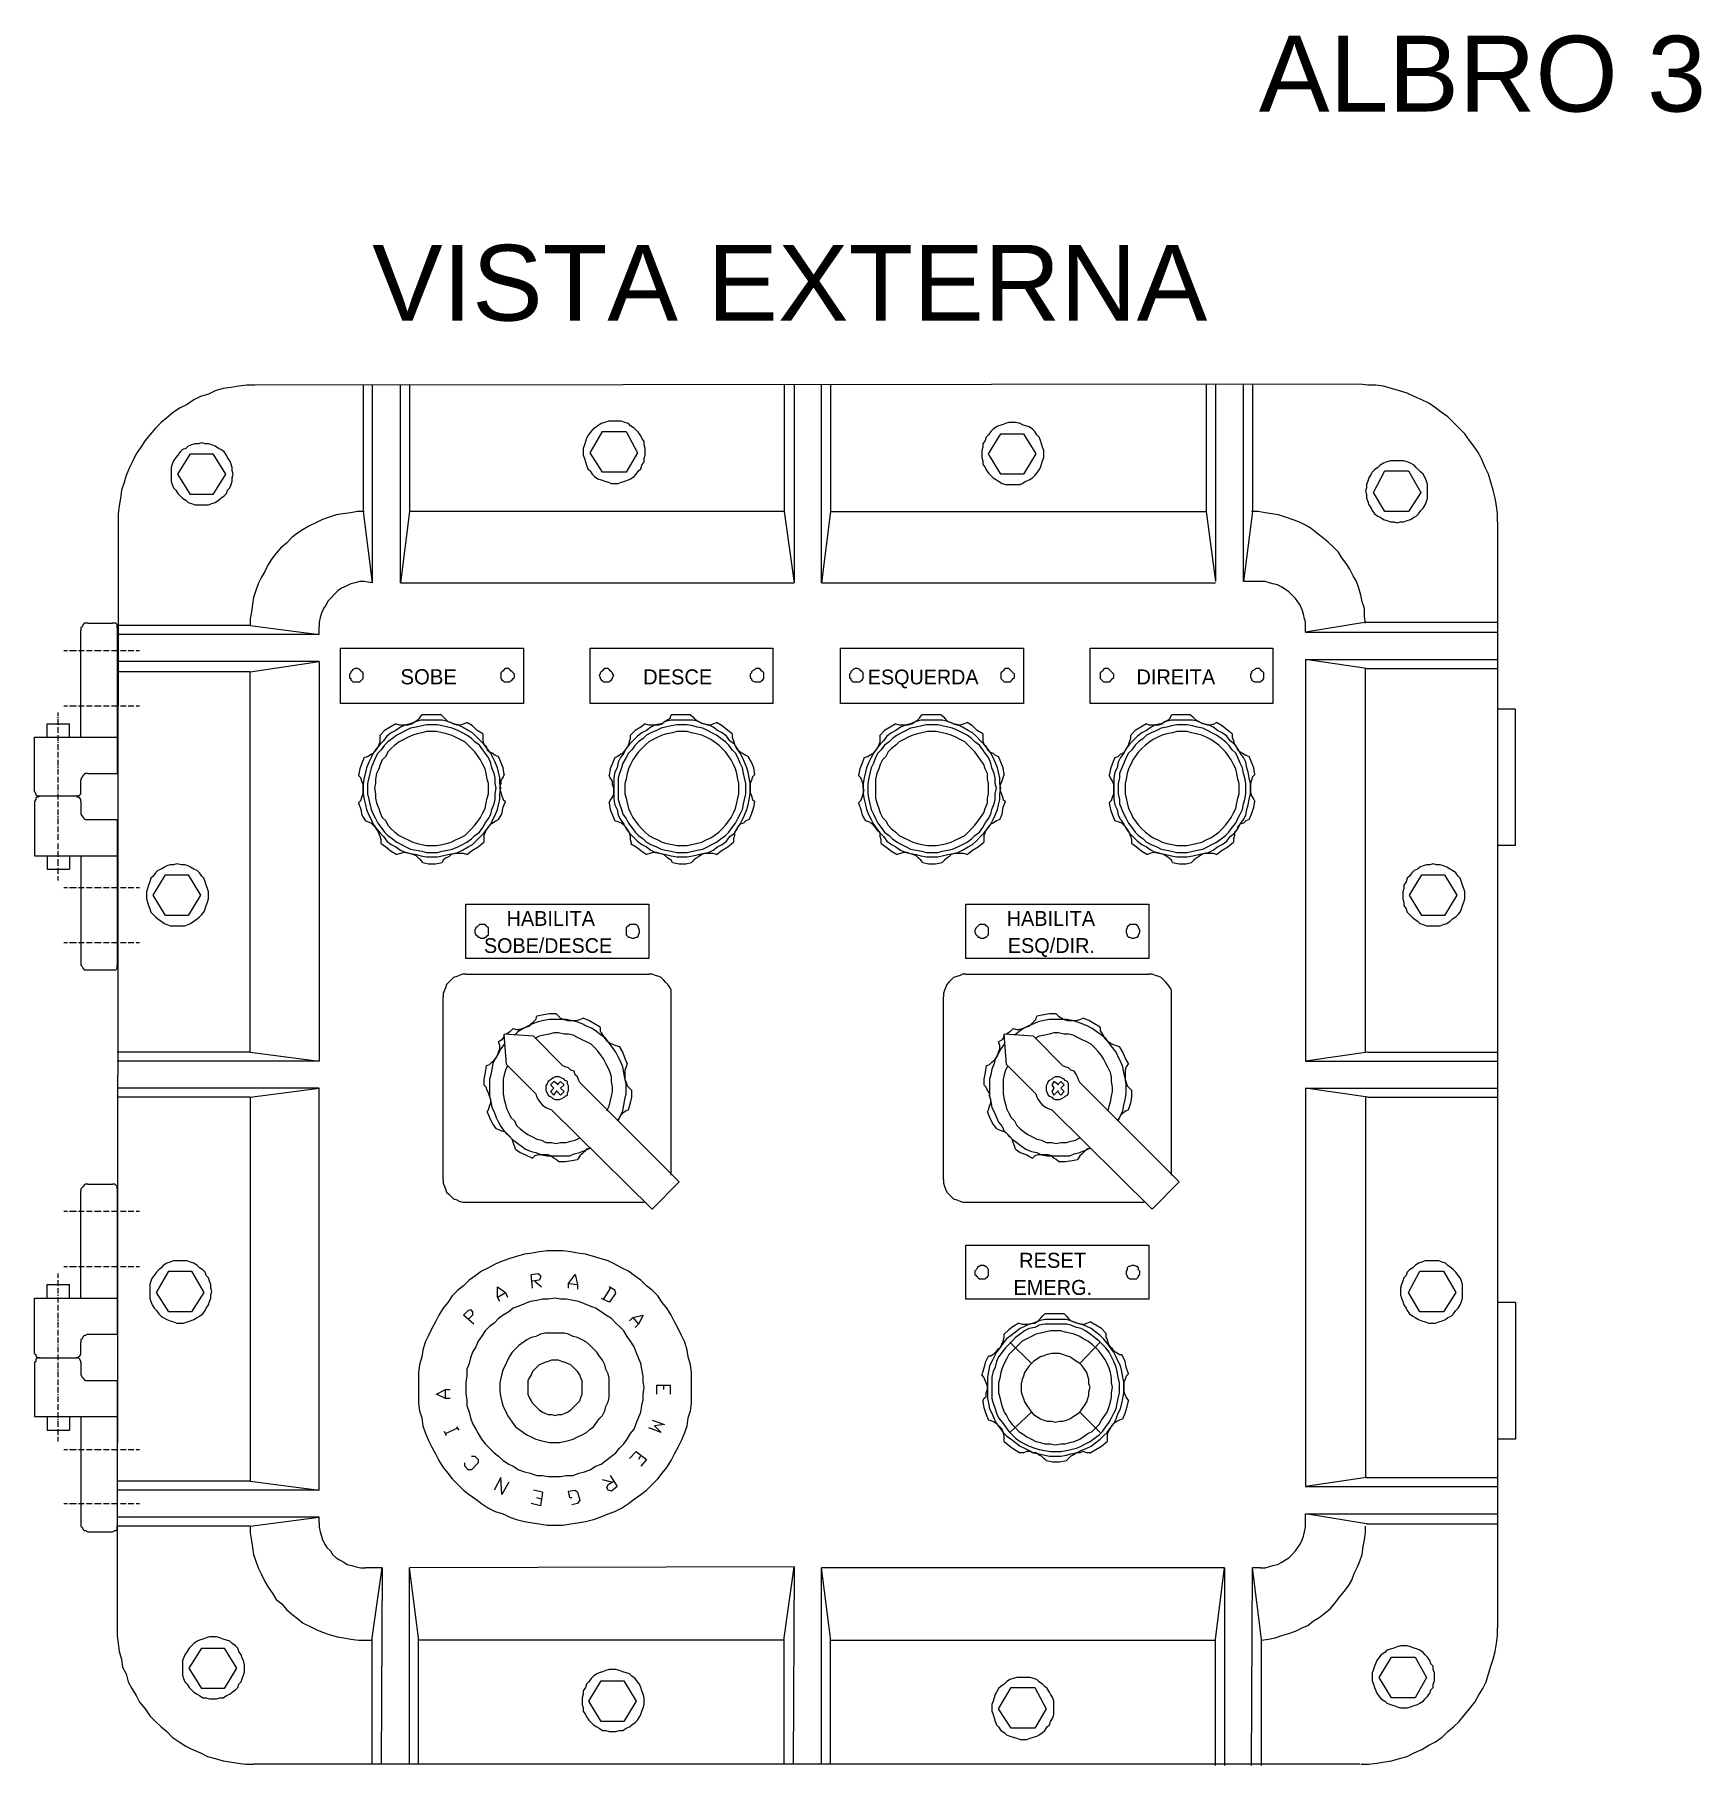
# Model space of a CAD drawing. Header units: millimetres. Extents: x -72 to 2978, y -1067 to 2817.
# Drawn here: x 959.3 to 1399.2, y 603.2 to 1060.1 of the extents above; entities that cross this region are included whole.
import ezdxf

# ---------------------------------------------------------------- set-up
doc = ezdxf.new("R2010")
doc.units = ezdxf.units.MM
doc.styles.add('CIDFont+F1$001H0', font='')
doc.styles.get("Standard").update_dxf_attribs({"font": 'arial.ttf'})
doc.styles.get('CIDFont+F1$001H0').set_extended_font_data('CIDFont+F1')

msp = doc.modelspace()

# ---------------------------------------------------------------- texts
at = {"color": 7, "true_color": 0x000007, "style": 'CIDFont+F1$001H0'}
for s, height, p in [('SOBE', 4.004, (1055.85, 888.56)), ('DESCE', 3.958, (1119.9, 888.56)), ('ESQUERDA', 3.894, (1179.19, 888.56)), ('DIREITA', 3.939, (1250.1, 888.56)), ('HABILITA', 3.923, (1083.85, 824.8)), ('HABILITA', 3.923, (1215.84, 824.8)), ('SOBE/DESCE', 3.888, (1077.89, 817.65)), ('ESQ/DIR.', 3.915, (1216.14, 817.65)), ('RESET', 3.963, (1219.12, 734.53)), ('EMERG.', 3.936, (1217.63, 727.38))]:
    msp.add_text(s, height=height, dxfattribs=at).set_placement(p)
at = {"color": 6, "char_height": 20, "attachment_point": 1}
for s, width, insert in [('{\\C256;ALBRO 3}', 175.862, (1282.41, 1059.78)), ('{\\C256;VISTA EXTERNA}', 227.5814, (1048.36, 1004.58))]:
    msp.add_mtext_dynamic_manual_height_columns(s, width=width, gutter_width=12.5, heights=[0], dxfattribs=dict(at, insert=insert))

# ---------------------------------------------------------------- linework, layer by layer
at = {"color": 7, "linetype": 'Continuous', "lineweight": 15, "true_color": 0x000007}
for p, q in [((1309.05, 967.84), (1017.38, 967.54)), ((1045.98, 967.54), (1045.98, 934.17)), ((1048.37, 967.54), (1048.37, 915.4)), ((1055.81, 915.4), (1055.81, 967.54)), ((1058.2, 967.54), (1058.2, 934.17)), ((1157.11, 967.54), (1157.11, 934.17)), ((1159.79, 967.54), (1159.79, 915.4)), ((1166.94, 915.4), (1166.94, 967.54)), ((1169.32, 967.54), (1169.32, 934.17)), ((1268.53, 967.84), (1268.53, 934.17)), ((1270.92, 967.84), (1270.92, 915.7)), ((1278.37, 915.7), (1278.37, 967.84)), ((1280.75, 967.84), (1280.75, 934.17)), ((1105.87, 949.67), (1109.14, 955.33)), ((1109.14, 955.33), (1115.4, 955.33)), ((1115.4, 955.33), (1118.38, 949.67)), ((1211.03, 949.37), (1214.31, 954.73)), ((1214.31, 954.73), (1220.27, 954.73)), ((1220.27, 954.73), (1223.55, 949.37)), ((997.12, 944.01), (1000.4, 949.37)), ((1000.4, 949.37), (1006.36, 949.37)), ((1006.36, 949.37), (1009.63, 944.01)), ((1109.14, 944.6), (1105.87, 949.67)), ((1118.38, 949.67), (1115.4, 944.6)), ((1214.31, 944.01), (1211.03, 949.37)), ((1223.55, 949.37), (1220.27, 944.01)), ((1000.4, 938.64), (997.12, 944.01)), ((1009.63, 944.01), (1006.36, 938.64)), ((1115.4, 944.6), (1109.14, 944.6)), ((1220.27, 944.01), (1214.31, 944.01)), ((1312.63, 939.24), (1315.61, 944.9)), ((1315.61, 944.9), (1321.86, 944.9)), ((1321.86, 944.9), (1325.14, 939.24)), ((1006.36, 938.64), (1000.4, 938.64)), ((1315.61, 934.17), (1312.63, 939.24)), ((1325.14, 939.24), (1321.86, 934.17)), ((1045.98, 934.17), (1048.37, 915.4)), ((1058.2, 934.17), (1055.81, 915.4)), ((1157.11, 934.17), (1058.2, 934.17)), ((1157.11, 934.17), (1159.79, 915.4)), ((1169.32, 934.17), (1166.94, 915.4)), ((1169.32, 934.17), (1268.53, 934.17)), ((1268.53, 934.17), (1270.92, 915.7)), ((1280.75, 934.17), (1278.37, 915.7)), ((1321.86, 934.17), (1315.61, 934.17)), ((981.33, 931.49), (981.03, 639.52)), ((1345.4, 931.49), (1345.4, 639.52)), ((1048.37, 915.4), (1046.28, 915.7)), ((1055.81, 915.4), (1159.79, 915.4)), ((1166.94, 915.4), (1270.92, 915.4)), ((1282.83, 915.7), (1278.37, 915.7)), ((1310.84, 904.98), (1294.75, 902.3)), ((1310.84, 904.98), (1345.4, 904.98)), ((1016.19, 904.08), (981.33, 904.08)), ((1034.36, 901.7), (981.33, 901.7)), ((1016.19, 904.08), (1034.36, 901.7)), ((1034.36, 901.7), (1034.36, 903.78)), ((1294.75, 902.3), (1294.75, 903.78)), ((1294.75, 902.3), (1345.4, 902.3)), ((1034.36, 894.55), (981.33, 894.55)), ((1016.19, 891.87), (981.33, 891.87)), ((1016.19, 891.87), (1034.36, 894.55)), ((1016.19, 791.47), (1016.19, 891.87)), ((1034.36, 894.55), (1034.36, 789.08)), ((1294.75, 895.15), (1294.75, 789.08)), ((1310.84, 892.76), (1294.75, 895.15)), ((1294.75, 895.15), (1345.4, 895.15)), ((1310.54, 791.47), (1310.54, 892.76)), ((1310.84, 892.76), (1345.4, 892.76)), ((1350.17, 882.04), (1345.4, 882.04)), ((1350.17, 845.99), (1350.17, 882.04)), ((1350.17, 845.99), (1345.4, 845.99)), ((990.57, 832.88), (993.84, 838.24)), ((993.84, 838.24), (999.8, 838.24)), ((999.8, 838.24), (1003.08, 832.88)), ((1322.16, 832.88), (1325.44, 838.24)), ((1325.44, 838.24), (1331.4, 838.24)), ((1331.4, 838.24), (1334.67, 832.88)), ((993.84, 827.52), (990.57, 832.88)), ((1003.08, 832.88), (999.8, 827.52)), ((1325.44, 827.52), (1322.16, 832.88)), ((1334.67, 832.88), (1331.4, 827.52)), ((999.8, 827.52), (993.84, 827.52)), ((1331.4, 827.52), (1325.44, 827.52)), ((1073.09, 812.02), (1121.36, 812.02)), ((1205.08, 812.02), (1253.34, 812.02)), ((1067.13, 757.8), (1067.13, 806.06)), ((1127.32, 758.99), (1127.32, 806.06)), ((1199.12, 757.8), (1199.12, 806.06)), ((1259.3, 758.99), (1259.3, 806.06)), ((1090.97, 795.64), (1083.22, 796.23)), ((1083.82, 788.19), (1083.22, 796.23)), ((1090.97, 795.64), (1098.72, 787.89)), ((1222.95, 795.64), (1215.21, 796.23)), ((1215.8, 788.19), (1215.21, 796.23)), ((1222.95, 795.64), (1230.7, 787.89)), ((1016.19, 791.47), (981.03, 791.47)), ((1016.19, 791.47), (1034.36, 789.08)), ((1311.14, 791.47), (1294.75, 789.08)), ((1311.14, 791.47), (1345.4, 791.47)), ((1034.36, 789.08), (981.03, 789.08)), ((1091.56, 780.44), (1083.82, 788.19)), ((1223.55, 780.44), (1215.8, 788.19)), ((1294.75, 789.08), (1345.4, 789.08)), ((1034.36, 781.93), (981.03, 781.93)), ((1016.19, 779.55), (1034.36, 781.93)), ((1034.36, 675.87), (1034.36, 781.93)), ((1103.18, 783.42), (1129.4, 757.2)), ((1235.17, 783.42), (1261.38, 757.2)), ((1294.75, 781.93), (1294.75, 676.76)), ((1311.14, 779.55), (1294.75, 781.93)), ((1294.75, 781.93), (1345.4, 781.93)), ((1016.19, 779.55), (981.03, 779.55)), ((1016.19, 779.55), (1016.19, 678.25)), ((1310.54, 779.55), (1310.54, 679.15)), ((1311.14, 779.55), (1345.4, 779.55)), ((1122.25, 750.05), (1095.74, 776.27)), ((1254.23, 750.05), (1227.72, 776.27)), ((1129.4, 757.2), (1122.25, 750.05)), ((1261.38, 757.2), (1254.23, 750.05)), ((1073.09, 751.84), (1120.17, 751.84)), ((1205.08, 751.84), (1252.15, 751.84)), ((991.46, 728.01), (994.74, 733.67)), ((994.74, 733.67), (1000.7, 733.67)), ((1000.7, 733.67), (1003.97, 728.01)), ((1321.86, 728.01), (1324.84, 733.67)), ((1324.84, 733.67), (1331.1, 733.67)), ((1331.1, 733.67), (1334.38, 728.01)), ((994.74, 722.94), (991.46, 728.01)), ((1003.97, 728.01), (1000.7, 722.94)), ((1324.84, 722.94), (1321.86, 728.01)), ((1334.38, 728.01), (1331.1, 722.94)), ((1000.7, 722.94), (994.74, 722.94)), ((1331.1, 722.94), (1324.84, 722.94)), ((1350.17, 725.33), (1345.4, 725.33)), ((1350.17, 725.33), (1350.17, 689.28)), ((1350.17, 689.28), (1345.4, 689.28)), ((1016.19, 678.25), (981.33, 678.25)), ((1016.19, 678.25), (1034.36, 675.87)), ((1310.84, 679.15), (1294.75, 676.76)), ((1294.75, 676.76), (1345.4, 676.76)), ((1310.84, 679.15), (1345.4, 679.15)), ((1034.36, 675.87), (981.33, 675.87)), ((1034.36, 668.72), (981.33, 668.72)), ((1016.19, 666.34), (1034.36, 668.72)), ((1034.36, 667.23), (1034.36, 668.72)), ((1310.84, 666.93), (1294.75, 669.61)), ((1294.75, 669.61), (1345.4, 669.61)), ((1294.75, 667.23), (1294.75, 669.61)), ((1016.19, 666.34), (981.33, 666.34)), ((1310.84, 666.93), (1345.4, 666.93)), ((1051.05, 655.31), (1046.58, 655.31)), ((1048.37, 636.84), (1051.05, 655.31)), ((1051.05, 655.31), (1050.75, 603.47)), ((1159.79, 655.61), (1058.2, 655.31)), ((1058.2, 603.47), (1058.2, 655.31)), ((1060.58, 636.84), (1058.2, 655.31)), ((1157.11, 636.84), (1159.79, 655.61)), ((1159.79, 655.61), (1159.49, 603.47)), ((1273.3, 655.31), (1166.94, 655.31)), ((1166.94, 603.47), (1166.94, 655.31)), ((1169.32, 636.84), (1166.94, 655.31)), ((1270.92, 636.54), (1273.3, 655.31)), ((1273.3, 655.31), (1273.3, 603.18)), ((1280.45, 603.18), (1280.75, 655.31)), ((1283.13, 636.54), (1280.75, 655.31)), ((1282.83, 655.31), (1280.75, 655.31)), ((1048.37, 603.47), (1048.37, 636.84)), ((1060.58, 603.47), (1060.58, 636.84)), ((1157.11, 636.25), (1060.58, 636.25)), ((1157.11, 603.47), (1157.11, 636.84)), ((1169.32, 603.47), (1169.32, 636.84)), ((1169.32, 636.25), (1270.92, 636.25)), ((1270.92, 603.18), (1270.92, 636.54)), ((1283.13, 603.18), (1283.13, 636.54)), ((1000.1, 628.8), (1003.38, 634.16)), ((1003.38, 634.16), (1009.34, 634.16)), ((1009.34, 634.16), (1012.61, 628.8)), ((1314.12, 626.41), (1317.39, 631.78)), ((1317.39, 631.78), (1323.65, 631.78)), ((1323.65, 631.78), (1326.63, 626.41)), ((1003.38, 623.43), (1000.1, 628.8)), ((1012.61, 628.8), (1009.34, 623.43)), ((1317.39, 621.05), (1314.12, 626.41)), ((1326.63, 626.41), (1323.65, 621.05)), ((1009.34, 623.43), (1003.38, 623.43)), ((1105.57, 620.16), (1108.84, 625.52)), ((1108.84, 625.52), (1114.8, 625.52)), ((1114.8, 625.52), (1118.08, 620.16)), ((1213.72, 618.07), (1216.99, 623.73)), ((1216.99, 623.73), (1223.25, 623.73)), ((1223.25, 623.73), (1226.23, 618.07)), ((1108.84, 614.79), (1105.57, 620.16)), ((1118.08, 620.16), (1114.8, 614.79)), ((1216.99, 613.01), (1213.72, 618.07)), ((1226.23, 618.07), (1223.25, 613.01)), ((1323.65, 621.05), (1317.39, 621.05)), ((1114.8, 614.79), (1108.84, 614.79)), ((1223.25, 613.01), (1216.99, 613.01)), ((1309.05, 603.47), (1017.08, 603.47))]:
    msp.add_line(p, q, dxfattribs=at)
at = {"color": 7, "linetype": 'Continuous', "lineweight": 25, "true_color": 0x000007}
for p, q in [((973.29, 904.68), (979.84, 904.68)), ((971.5, 874.59), (971.5, 902.89)), ((981.03, 903.49), (981.03, 865.05)), ((967.03, 897.53), (967.92, 897.53)), ((968.22, 897.53), (968.22, 897.53)), ((968.52, 897.53), (970.31, 897.53)), ((970.61, 897.53), (970.61, 897.53)), ((970.9, 897.53), (972.39, 897.53)), ((972.69, 897.53), (972.69, 897.53)), ((972.99, 897.53), (974.48, 897.53)), ((974.78, 897.53), (974.78, 897.53)), ((975.08, 897.53), (976.86, 897.53)), ((977.16, 897.53), (977.16, 897.53)), ((977.46, 897.53), (978.95, 897.53)), ((979.25, 897.53), (979.25, 897.53)), ((979.54, 897.53), (981.03, 897.53)), ((981.33, 897.53), (981.33, 897.53)), ((981.93, 897.53), (983.42, 897.53)), ((983.72, 897.53), (983.72, 897.53)), ((984.01, 897.53), (985.5, 897.53)), ((985.8, 897.53), (985.8, 897.53)), ((986.1, 897.53), (986.99, 897.53)), ((967.03, 882.93), (967.92, 882.93)), ((968.22, 882.93), (968.22, 882.93)), ((968.52, 882.93), (970.31, 882.93)), ((970.61, 882.93), (970.61, 882.93)), ((970.9, 882.93), (972.39, 882.93)), ((972.69, 882.93), (972.69, 882.93)), ((972.99, 882.93), (974.48, 882.93)), ((974.78, 882.93), (974.78, 882.93)), ((975.08, 882.93), (976.86, 882.93)), ((977.16, 882.93), (977.16, 882.93)), ((977.46, 882.93), (978.95, 882.93)), ((979.25, 882.93), (979.25, 882.93)), ((979.54, 882.93), (981.03, 882.93)), ((981.33, 882.93), (981.33, 882.93)), ((981.93, 882.93), (983.42, 882.93)), ((983.72, 882.93), (983.72, 882.93)), ((984.01, 882.93), (985.5, 882.93)), ((985.8, 882.93), (985.8, 882.93)), ((986.1, 882.93), (986.99, 882.93)), ((962.56, 878.16), (968.52, 878.16)), ((962.56, 874.59), (962.56, 878.16)), ((965.54, 880.25), (965.54, 881.14)), ((965.54, 879.65), (965.54, 879.95)), ((965.54, 877.87), (965.54, 879.35)), ((965.54, 877.57), (965.54, 877.57)), ((965.54, 875.78), (965.54, 877.27)), ((968.52, 874.59), (968.52, 878.16)), ((959.29, 874.59), (981.03, 874.59)), ((959.29, 860.29), (959.29, 874.59)), ((965.54, 875.48), (965.54, 875.48)), ((965.54, 873.69), (965.54, 875.18)), ((965.54, 873.1), (965.54, 873.4)), ((965.54, 871.31), (965.54, 872.8)), ((965.54, 871.01), (965.54, 871.01)), ((965.54, 869.23), (965.54, 870.71)), ((965.54, 868.93), (965.54, 868.93)), ((965.54, 867.14), (965.54, 868.63)), ((965.54, 866.54), (965.54, 866.84)), ((965.54, 864.76), (965.54, 866.25)), ((965.54, 864.46), (965.54, 864.46)), ((965.54, 862.67), (965.54, 864.16)), ((973.29, 865.05), (981.03, 865.05)), ((960.77, 859.1), (970.31, 859.1)), ((965.54, 862.37), (965.54, 862.37)), ((965.54, 860.59), (965.54, 862.08)), ((965.54, 859.99), (965.54, 860.29)), ((965.54, 858.2), (965.54, 859.69)), ((971.5, 860.29), (971.5, 863.27)), ((959.29, 857.61), (959.29, 843.31)), ((965.54, 857.9), (965.54, 857.9)), ((965.54, 856.12), (965.54, 857.61)), ((965.54, 855.82), (965.54, 855.82)), ((965.54, 854.03), (965.54, 855.52)), ((971.5, 857.61), (971.5, 854.63)), ((965.54, 853.44), (965.54, 853.73)), ((965.54, 851.65), (965.54, 853.14)), ((965.54, 851.35), (965.54, 851.35)), ((965.54, 849.56), (965.54, 851.05)), ((973.29, 852.84), (981.03, 852.84)), ((981.03, 852.84), (981.03, 814.41)), ((965.54, 849.26), (965.54, 849.26)), ((965.54, 847.48), (965.54, 848.97)), ((965.54, 846.88), (965.54, 846.88)), ((965.54, 845.09), (965.54, 846.58)), ((959.29, 843.31), (981.03, 843.31)), ((962.56, 843.31), (962.56, 839.73)), ((965.54, 844.8), (965.54, 844.8)), ((965.54, 843.01), (965.54, 844.5)), ((965.54, 842.71), (965.54, 842.71)), ((965.54, 840.62), (965.54, 842.41)), ((968.52, 843.31), (968.52, 839.73)), ((971.5, 843.31), (971.5, 815)), ((962.56, 839.73), (968.52, 839.73)), ((965.54, 840.33), (965.54, 840.33)), ((965.54, 838.54), (965.54, 840.03)), ((965.54, 838.24), (965.54, 838.24)), ((965.54, 836.75), (965.54, 837.94)), ((967.03, 834.96), (967.92, 834.96)), ((968.22, 834.96), (968.22, 834.96)), ((968.52, 834.96), (970.31, 834.96)), ((970.61, 834.96), (970.61, 834.96)), ((970.9, 834.96), (972.39, 834.96)), ((972.69, 834.96), (972.69, 834.96)), ((972.99, 834.96), (974.48, 834.96)), ((974.78, 834.96), (974.78, 834.96)), ((975.08, 834.96), (976.86, 834.96)), ((977.16, 834.96), (977.16, 834.96)), ((977.46, 834.96), (978.95, 834.96)), ((979.25, 834.96), (979.25, 834.96)), ((979.54, 834.96), (981.03, 834.96)), ((981.33, 834.96), (981.33, 834.96)), ((981.93, 834.96), (983.42, 834.96)), ((983.72, 834.96), (983.72, 834.96)), ((984.01, 834.96), (985.5, 834.96)), ((985.8, 834.96), (985.8, 834.96)), ((986.1, 834.96), (986.99, 834.96)), ((967.03, 820.37), (967.92, 820.37)), ((968.22, 820.37), (968.22, 820.37)), ((968.52, 820.37), (970.31, 820.37)), ((970.61, 820.37), (970.61, 820.37)), ((970.9, 820.37), (972.39, 820.37)), ((972.69, 820.37), (972.69, 820.37)), ((972.99, 820.37), (974.48, 820.37)), ((974.78, 820.37), (974.78, 820.37)), ((975.08, 820.37), (976.86, 820.37)), ((977.16, 820.37), (977.16, 820.37)), ((977.46, 820.37), (978.95, 820.37)), ((979.25, 820.37), (979.25, 820.37)), ((979.54, 820.37), (981.03, 820.37)), ((981.33, 820.37), (981.33, 820.37)), ((981.93, 820.37), (983.42, 820.37)), ((983.72, 820.37), (983.72, 820.37)), ((984.01, 820.37), (985.5, 820.37)), ((985.8, 820.37), (985.8, 820.37)), ((986.1, 820.37), (986.99, 820.37)), ((973.29, 813.21), (979.84, 813.21)), ((971.5, 726.52), (971.5, 754.82)), ((973.29, 756.61), (979.84, 756.61)), ((981.03, 755.42), (981.03, 716.98)), ((967.03, 749.46), (967.92, 749.46)), ((968.22, 749.46), (968.22, 749.46)), ((968.52, 749.46), (970.31, 749.46)), ((970.61, 749.46), (970.61, 749.46)), ((970.9, 749.46), (972.39, 749.46)), ((972.69, 749.46), (972.69, 749.46)), ((972.99, 749.46), (974.48, 749.46)), ((974.78, 749.46), (974.78, 749.46)), ((975.08, 749.46), (976.86, 749.46)), ((977.16, 749.46), (977.16, 749.46)), ((977.46, 749.46), (978.95, 749.46)), ((979.25, 749.46), (979.25, 749.46)), ((979.54, 749.46), (981.03, 749.46)), ((981.33, 749.46), (981.33, 749.46)), ((981.93, 749.46), (983.42, 749.46)), ((983.72, 749.46), (983.72, 749.46)), ((984.01, 749.46), (985.5, 749.46)), ((985.8, 749.46), (985.8, 749.46)), ((986.1, 749.46), (986.99, 749.46)), ((965.54, 731.88), (965.54, 733.07)), ((965.54, 731.58), (965.54, 731.58)), ((965.54, 729.8), (965.54, 731.28)), ((967.03, 734.86), (967.92, 734.86)), ((968.22, 734.86), (968.22, 734.86)), ((968.52, 734.86), (970.31, 734.86)), ((970.61, 734.86), (970.61, 734.86)), ((970.9, 734.86), (972.39, 734.86)), ((972.69, 734.86), (972.69, 734.86)), ((972.99, 734.86), (974.48, 734.86)), ((974.78, 734.86), (974.78, 734.86)), ((975.08, 734.86), (976.86, 734.86)), ((977.16, 734.86), (977.16, 734.86)), ((977.46, 734.86), (978.95, 734.86)), ((979.25, 734.86), (979.25, 734.86)), ((979.54, 734.86), (981.03, 734.86)), ((981.33, 734.86), (981.33, 734.86)), ((981.93, 734.86), (983.42, 734.86)), ((983.72, 734.86), (983.72, 734.86)), ((984.01, 734.86), (985.5, 734.86)), ((985.8, 734.86), (985.8, 734.86)), ((986.1, 734.86), (986.99, 734.86)), ((959.29, 726.52), (981.03, 726.52)), ((959.29, 711.92), (959.29, 726.52)), ((962.56, 730.09), (968.52, 730.09)), ((962.56, 726.52), (962.56, 730.09)), ((965.54, 729.5), (965.54, 729.5)), ((965.54, 727.71), (965.54, 729.2)), ((965.54, 727.11), (965.54, 727.41)), ((965.54, 725.33), (965.54, 726.82)), ((968.52, 726.52), (968.52, 730.09)), ((1081.44, 726.82), (1083.52, 728.01)), ((1091.27, 730.99), (1093.05, 729.5)), ((1100.2, 730.39), (1102.59, 730.09)), ((1111.23, 729.2), (1109.44, 726.22)), ((965.54, 725.03), (965.54, 725.03)), ((965.54, 723.24), (965.54, 724.73)), ((965.54, 722.94), (965.54, 722.94)), ((965.54, 721.16), (965.54, 722.64)), ((965.54, 720.56), (965.54, 720.86)), ((965.54, 718.77), (965.54, 720.26)), ((965.54, 718.47), (965.54, 718.47)), ((965.54, 716.69), (965.54, 718.18)), ((1117.19, 721.45), (1118.68, 719.67)), ((965.54, 716.39), (965.54, 716.39)), ((965.54, 714.6), (965.54, 716.09)), ((965.54, 714), (965.54, 714.3)), ((965.54, 712.22), (965.54, 713.71)), ((971.5, 711.92), (971.5, 714.9)), ((973.29, 716.98), (981.03, 716.98)), ((959.29, 709.54), (959.29, 695.24)), ((960.77, 710.73), (970.31, 710.73)), ((965.54, 711.92), (965.54, 711.92)), ((965.54, 710.13), (965.54, 711.62)), ((965.54, 709.83), (965.54, 709.83)), ((965.54, 708.05), (965.54, 709.54)), ((971.5, 709.54), (971.5, 706.56)), ((965.54, 707.45), (965.54, 707.75)), ((965.54, 705.66), (965.54, 707.15)), ((965.54, 705.36), (965.54, 705.36)), ((965.54, 703.58), (965.54, 705.07)), ((973.29, 704.77), (981.03, 704.77)), ((981.03, 704.77), (981.03, 666.34)), ((965.54, 703.28), (965.54, 703.28)), ((965.54, 701.49), (965.54, 702.98)), ((965.54, 700.9), (965.54, 701.19)), ((965.54, 699.11), (965.54, 700.6)), ((1067.73, 700), (1067.73, 702.39)), ((1123.44, 703.58), (1123.44, 701.19)), ((1125.23, 703.58), (1125.23, 702.39)), ((959.29, 695.24), (981.03, 695.24)), ((962.56, 695.24), (962.56, 691.66)), ((965.54, 698.81), (965.54, 698.81)), ((965.54, 697.02), (965.54, 698.51)), ((965.54, 696.73), (965.54, 696.73)), ((965.54, 694.94), (965.54, 696.43)), ((965.54, 694.34), (965.54, 694.64)), ((968.52, 695.24), (968.52, 691.66)), ((971.5, 695.24), (971.5, 666.93)), ((962.56, 691.66), (968.52, 691.66)), ((965.54, 692.55), (965.54, 694.04)), ((965.54, 692.26), (965.54, 692.26)), ((965.54, 690.47), (965.54, 691.96)), ((965.54, 690.17), (965.54, 690.17)), ((1068.03, 690.17), (1067.43, 691.36)), ((1067.73, 690.77), (1071.01, 692.26)), ((1071.31, 691.66), (1070.71, 692.55)), ((965.54, 688.68), (965.54, 689.87)), ((967.03, 686.6), (967.92, 686.6)), ((968.22, 686.6), (968.22, 686.6)), ((968.52, 686.6), (970.31, 686.6)), ((970.61, 686.6), (970.61, 686.6)), ((970.9, 686.6), (972.39, 686.6)), ((972.69, 686.6), (972.69, 686.6)), ((972.99, 686.6), (974.48, 686.6)), ((974.78, 686.6), (974.78, 686.6)), ((975.08, 686.6), (976.86, 686.6)), ((977.16, 686.6), (977.16, 686.6)), ((977.46, 686.6), (978.95, 686.6)), ((979.25, 686.6), (979.25, 686.6)), ((979.54, 686.6), (981.03, 686.6)), ((981.33, 686.6), (981.33, 686.6)), ((981.93, 686.6), (983.42, 686.6)), ((983.72, 686.6), (983.72, 686.6)), ((984.01, 686.6), (985.5, 686.6)), ((985.8, 686.6), (985.8, 686.6)), ((986.1, 686.6), (986.99, 686.6)), ((1118.08, 686), (1116.29, 684.21)), ((1119.27, 685.11), (1118.68, 683.91)), ((1111.53, 677.96), (1109.14, 678.55)), ((967.03, 672.29), (967.92, 672.29)), ((968.22, 672.29), (968.22, 672.29)), ((968.52, 672.29), (970.31, 672.29)), ((970.61, 672.29), (970.61, 672.29)), ((970.9, 672.29), (972.39, 672.29)), ((972.69, 672.29), (972.69, 672.29)), ((972.99, 672.29), (974.48, 672.29)), ((974.78, 672.29), (974.78, 672.29)), ((975.08, 672.29), (976.86, 672.29)), ((977.16, 672.29), (977.16, 672.29)), ((977.46, 672.29), (978.95, 672.29)), ((979.25, 672.29), (979.25, 672.29)), ((979.54, 672.29), (981.03, 672.29)), ((981.33, 672.29), (981.33, 672.29)), ((981.93, 672.29), (983.42, 672.29)), ((983.72, 672.29), (983.72, 672.29)), ((984.01, 672.29), (985.5, 672.29)), ((985.8, 672.29), (985.8, 672.29)), ((986.1, 672.29), (986.99, 672.29)), ((1093.35, 675.27), (1090.97, 675.87)), ((1093.05, 673.49), (1091.86, 673.78)), ((973.29, 664.85), (979.84, 664.85))]:
    msp.add_line(p, q, dxfattribs=at)
at = {"color": 152, "linetype": 'Continuous', "lineweight": 15, "true_color": 0x1154e4}
for p, q in [((1222.36, 709.24), (1216.69, 714.9)), ((1235.17, 709.24), (1240.53, 714.9)), ((1216.69, 691.06), (1222.36, 696.43)), ((1240.53, 691.06), (1235.17, 696.43))]:
    msp.add_line(p, q, dxfattribs=at)
at = {"color": 7, "linetype": 'Continuous', "lineweight": 15, "true_color": 0x000007}
for points in [[(1017.38, 967.54), (1015.3, 967.54), (1013.21, 967.24), (1011.12, 966.95), (1009.04, 966.65), (1006.95, 966.05), (1005.17, 965.16), (1003.08, 964.56), (1001.29, 963.67), (999.51, 962.48), (997.72, 961.58), (995.93, 960.39), (994.14, 958.9), (992.65, 957.71), (991.16, 956.22), (989.67, 954.43), (988.48, 952.94), (987.29, 951.16), (986.1, 949.37), (985.2, 947.58), (984.31, 945.79), (983.42, 943.71), (982.82, 941.62), (982.23, 939.83), (981.93, 937.75), (981.63, 935.66), (981.33, 933.58), (981.33, 931.49)], [(1345.4, 931.49), (1345.4, 933.58), (1345.1, 935.66), (1344.8, 937.75), (1344.21, 939.83), (1343.61, 941.92), (1343.02, 944.01), (1342.12, 945.79), (1341.23, 947.88), (1340.33, 949.67), (1339.14, 951.45), (1337.95, 952.94), (1336.76, 954.73), (1335.27, 956.22), (1333.78, 957.71), (1332.29, 959.2), (1330.5, 960.39), (1329.01, 961.58), (1327.23, 962.77), (1325.44, 963.67), (1323.35, 964.56), (1321.57, 965.46), (1319.48, 966.05), (1317.39, 966.65), (1315.31, 967.24), (1313.22, 967.54), (1311.14, 967.54), (1309.05, 967.84)], [(1046.28, 934.17), (1044.49, 934.17), (1042.7, 933.88), (1040.62, 933.58), (1038.83, 933.28), (1037.04, 932.68), (1035.26, 932.09), (1033.47, 931.19), (1031.68, 930.3), (1030.19, 929.41), (1028.7, 928.51), (1027.21, 927.32), (1025.72, 925.83), (1024.23, 924.64), (1023.04, 923.15), (1021.85, 921.66), (1020.96, 920.17), (1020.06, 918.38), (1019.17, 916.89), (1018.27, 915.11), (1017.68, 913.32), (1017.08, 911.53), (1016.79, 909.74), (1016.49, 907.66), (1016.19, 905.87), (1016.19, 904.08)], [(1310.54, 904.68), (1310.24, 906.47), (1310.24, 908.55), (1309.65, 910.34), (1309.35, 912.13), (1308.75, 913.91), (1308.16, 915.7), (1307.26, 917.19), (1306.37, 918.98), (1305.48, 920.47), (1304.29, 921.96), (1303.39, 923.45), (1301.9, 924.94), (1300.71, 926.13), (1299.22, 927.32), (1297.73, 928.51), (1296.24, 929.7), (1294.75, 930.6), (1292.96, 931.49), (1291.18, 932.09), (1289.39, 932.68), (1287.6, 933.28), (1285.81, 933.58), (1284.03, 933.88), (1282.24, 934.17), (1280.45, 934.17)], [(1046.28, 915.7), (1045.09, 915.7), (1043.9, 915.4), (1042.7, 915.11), (1041.51, 914.51), (1040.32, 913.91), (1039.43, 913.32), (1038.53, 912.42), (1037.64, 911.53), (1036.75, 910.64), (1036.15, 909.45), (1035.55, 908.55), (1034.96, 907.36), (1034.66, 906.17), (1034.36, 904.98), (1034.36, 903.78)], [(1294.75, 903.78), (1294.75, 904.98), (1294.45, 905.87), (1294.16, 907.06), (1293.86, 908.25), (1293.26, 909.45), (1292.67, 910.34), (1292.07, 911.23), (1291.18, 912.13), (1290.28, 913.02), (1289.39, 913.62), (1288.5, 914.21), (1287.3, 914.81), (1286.11, 915.11), (1285.22, 915.4), (1284.03, 915.7), (1282.83, 915.7)], [(1054.62, 878.16), (1053.13, 877.27), (1051.64, 876.38), (1050.45, 875.18)], [(1054.62, 878.16), (1055.52, 877.87), (1056.41, 877.87), (1057.01, 877.87), (1057.9, 877.87), (1058.79, 878.16), (1059.69, 878.76), (1060.28, 879.06), (1060.88, 879.65), (1061.47, 880.55)], [(1066.54, 880.55), (1064.75, 880.55), (1062.96, 880.55), (1061.47, 880.55)], [(1066.54, 880.55), (1067.13, 879.95), (1067.73, 879.35), (1068.33, 878.76), (1069.22, 878.46), (1069.82, 878.16), (1070.71, 877.87), (1071.6, 877.87), (1072.5, 878.16), (1073.39, 878.46)], [(1077.56, 875.48), (1076.07, 876.38), (1074.88, 877.57), (1073.39, 878.46)], [(1120.46, 878.16), (1119.27, 877.27), (1117.78, 876.38), (1116.59, 875.18)], [(1120.46, 878.16), (1121.36, 877.87), (1122.25, 877.87), (1123.15, 877.87), (1124.04, 877.87), (1124.93, 878.16), (1125.53, 878.76), (1126.12, 879.06), (1127.02, 879.65), (1127.32, 880.55)], [(1132.38, 880.55), (1130.89, 880.55), (1129.1, 880.55), (1127.32, 880.55)], [(1132.38, 880.55), (1132.98, 879.95), (1133.57, 879.35), (1134.47, 878.76), (1135.06, 878.46), (1135.96, 878.16), (1136.85, 877.87), (1137.74, 877.87), (1138.34, 878.16), (1139.23, 878.46)], [(1143.4, 875.48), (1142.21, 876.38), (1140.72, 877.57), (1139.23, 878.46)], [(1186.6, 878.16), (1185.11, 877.27), (1183.62, 876.38), (1182.43, 875.18)], [(1186.6, 878.16), (1187.5, 877.87), (1188.39, 877.87), (1189.29, 877.87), (1189.88, 877.87), (1190.78, 878.16), (1191.67, 878.76), (1192.26, 879.06), (1192.86, 879.65), (1193.46, 880.55)], [(1198.52, 880.55), (1196.73, 880.55), (1194.95, 880.55), (1193.46, 880.55)], [(1198.52, 880.55), (1199.12, 879.95), (1199.71, 879.35), (1200.31, 878.76), (1201.2, 878.46), (1201.8, 878.16), (1202.69, 877.87), (1203.59, 877.87), (1204.48, 878.16), (1205.37, 878.46)], [(1209.54, 875.48), (1208.05, 876.38), (1206.86, 877.57), (1205.37, 878.46)], [(1252.74, 878.16), (1251.25, 877.27), (1249.76, 876.38), (1248.57, 875.18)], [(1252.74, 878.16), (1253.34, 877.87), (1254.23, 877.87), (1255.13, 877.87), (1256.02, 877.87), (1256.91, 878.16), (1257.51, 878.76), (1258.4, 879.06), (1259, 879.65), (1259.3, 880.55)], [(1264.36, 880.55), (1262.87, 880.55), (1261.09, 880.55), (1259.3, 880.55)], [(1264.36, 880.55), (1264.96, 879.95), (1265.55, 879.35), (1266.45, 878.76), (1267.04, 878.46), (1267.94, 878.16), (1268.83, 877.87), (1269.73, 877.87), (1270.62, 878.16), (1271.22, 878.46)], [(1275.39, 875.48), (1274.19, 876.38), (1272.71, 877.57), (1271.22, 878.46)], [(1046.28, 869.23), (1047.17, 869.52), (1048.07, 870.12), (1048.66, 870.42), (1049.26, 871.01), (1049.86, 871.91), (1050.15, 872.5), (1050.45, 873.4), (1050.45, 874.29), (1050.45, 875.18)], [(1077.56, 875.48), (1077.56, 874.59), (1077.56, 873.69), (1077.86, 872.8), (1078.46, 872.2), (1078.75, 871.31), (1079.35, 870.71), (1080.24, 870.42), (1080.84, 869.82), (1081.73, 869.52)], [(1112.42, 869.23), (1113.02, 869.52), (1113.91, 870.12), (1114.51, 870.42), (1115.1, 871.01), (1115.7, 871.91), (1116, 872.5), (1116.29, 873.4), (1116.59, 874.29), (1116.59, 875.18)], [(1143.4, 875.48), (1143.4, 874.59), (1143.7, 873.69), (1144, 872.8), (1144.3, 872.2), (1144.89, 871.31), (1145.49, 870.71), (1146.09, 870.42), (1146.98, 869.82), (1147.58, 869.52)], [(1178.26, 869.23), (1179.16, 869.52), (1180.05, 870.12), (1180.65, 870.42), (1181.24, 871.01), (1181.84, 871.91), (1182.14, 872.5), (1182.43, 873.4), (1182.43, 874.29), (1182.43, 875.18)], [(1209.54, 875.48), (1209.54, 874.59), (1209.54, 873.69), (1209.84, 872.8), (1210.44, 872.2), (1210.74, 871.31), (1211.33, 870.71), (1212.23, 870.42), (1212.82, 869.82), (1213.72, 869.52)], [(1244.4, 869.23), (1245.3, 869.52), (1245.89, 870.12), (1246.49, 870.42), (1247.08, 871.01), (1247.68, 871.91), (1247.98, 872.5), (1248.28, 873.4), (1248.57, 874.29), (1248.57, 875.18)], [(1275.39, 875.48), (1275.39, 874.59), (1275.68, 873.69), (1275.98, 872.8), (1276.28, 872.2), (1276.88, 871.31), (1277.47, 870.71), (1278.07, 870.42), (1278.96, 869.82), (1279.86, 869.52)], [(1046.28, 869.23), (1045.68, 867.74), (1045.09, 866.25), (1044.79, 864.46)], [(1083.22, 864.76), (1082.93, 866.54), (1082.33, 868.03), (1081.73, 869.52)], [(1112.42, 869.23), (1111.82, 867.74), (1111.23, 866.25), (1110.93, 864.46)], [(1149.36, 864.76), (1149.07, 866.54), (1148.47, 868.03), (1147.58, 869.52)], [(1178.26, 869.23), (1177.67, 867.74), (1177.07, 866.25), (1176.77, 864.46)], [(1215.21, 864.76), (1214.91, 866.54), (1214.31, 868.03), (1213.72, 869.52)], [(1244.4, 869.23), (1243.81, 867.74), (1243.21, 866.25), (1242.91, 864.46)], [(1281.35, 864.76), (1281.05, 866.54), (1280.45, 868.03), (1279.86, 869.52)], [(1044.79, 857.31), (1045.39, 857.9), (1045.68, 858.8), (1045.98, 859.69), (1045.98, 860.59), (1045.98, 861.18), (1045.98, 862.08), (1045.68, 862.97), (1045.39, 863.86), (1044.79, 864.46)], [(1083.22, 864.76), (1082.93, 864.16), (1082.33, 863.27), (1082.33, 862.37), (1082.03, 861.78), (1082.03, 860.88), (1082.33, 859.99), (1082.63, 859.1), (1082.93, 858.2), (1083.52, 857.61)], [(1110.93, 857.31), (1111.23, 857.9), (1111.82, 858.8), (1112.12, 859.69), (1112.12, 860.59), (1112.12, 861.18), (1111.82, 862.08), (1111.82, 862.97), (1111.23, 863.86), (1110.93, 864.46)], [(1149.36, 864.76), (1148.77, 864.16), (1148.47, 863.27), (1148.17, 862.37), (1148.17, 861.78), (1148.17, 860.88), (1148.17, 859.99), (1148.47, 859.1), (1148.77, 858.2), (1149.36, 857.61)], [(1176.77, 857.31), (1177.37, 857.9), (1177.67, 858.8), (1177.96, 859.69), (1178.26, 860.59), (1177.96, 861.18), (1177.96, 862.08), (1177.67, 862.97), (1177.37, 863.86), (1176.77, 864.46)], [(1215.21, 864.76), (1214.91, 864.16), (1214.61, 863.27), (1214.31, 862.37), (1214.01, 861.78), (1214.01, 860.88), (1214.31, 859.99), (1214.61, 859.1), (1214.91, 858.2), (1215.5, 857.61)], [(1242.91, 857.31), (1243.51, 857.9), (1243.81, 858.8), (1244.1, 859.69), (1244.1, 860.59), (1244.1, 861.18), (1244.1, 862.08), (1243.81, 862.97), (1243.21, 863.86), (1242.91, 864.46)], [(1281.35, 864.76), (1280.75, 864.16), (1280.45, 863.27), (1280.15, 862.37), (1280.15, 861.78), (1280.15, 860.88), (1280.15, 859.99), (1280.45, 859.1), (1281.05, 858.2), (1281.35, 857.61)], [(1044.79, 857.31), (1045.39, 855.52), (1045.68, 854.03), (1046.58, 852.54)], [(1081.73, 852.84), (1082.63, 854.33), (1082.93, 856.12), (1083.52, 857.61)], [(1110.93, 857.31), (1111.23, 855.52), (1111.82, 854.03), (1112.42, 852.54)], [(1147.87, 852.84), (1148.47, 854.33), (1149.07, 856.12), (1149.36, 857.61)], [(1176.77, 857.31), (1177.37, 855.52), (1177.67, 854.03), (1178.56, 852.54)], [(1214.01, 852.84), (1214.61, 854.33), (1214.91, 856.12), (1215.5, 857.61)], [(1242.91, 857.31), (1243.21, 855.52), (1243.81, 854.03), (1244.4, 852.54)], [(1279.86, 852.84), (1280.45, 854.33), (1281.05, 856.12), (1281.35, 857.61)], [(1050.75, 846.58), (1050.75, 847.48), (1050.45, 848.37), (1050.15, 849.26), (1049.86, 849.86), (1049.26, 850.75), (1048.66, 851.35), (1048.07, 851.95), (1047.17, 852.24), (1046.58, 852.54)], [(1081.73, 852.84), (1081.14, 852.54), (1080.24, 851.95), (1079.65, 851.65), (1079.05, 851.05), (1078.46, 850.16), (1078.16, 849.56), (1077.86, 848.67), (1077.86, 847.77), (1077.86, 846.88)], [(1116.89, 846.58), (1116.59, 847.48), (1116.59, 848.37), (1116.29, 849.26), (1116, 849.86), (1115.4, 850.75), (1114.8, 851.35), (1114.21, 851.95), (1113.31, 852.24), (1112.42, 852.54)], [(1147.87, 852.84), (1146.98, 852.54), (1146.38, 851.95), (1145.49, 851.65), (1144.89, 851.05), (1144.6, 850.16), (1144, 849.56), (1144, 848.67), (1143.7, 847.77), (1143.7, 846.88)], [(1182.73, 846.58), (1182.73, 847.48), (1182.43, 848.37), (1182.43, 849.26), (1181.84, 849.86), (1181.24, 850.75), (1180.65, 851.35), (1180.05, 851.95), (1179.45, 852.24), (1178.56, 852.54)], [(1214.01, 852.84), (1213.12, 852.54), (1212.23, 851.95), (1211.63, 851.65), (1211.03, 851.05), (1210.44, 850.16), (1210.14, 849.56), (1209.84, 848.67), (1209.84, 847.77), (1209.84, 846.88)], [(1248.87, 846.58), (1248.87, 847.48), (1248.57, 848.37), (1248.28, 849.26), (1247.98, 849.86), (1247.38, 850.75), (1246.79, 851.35), (1246.19, 851.95), (1245.3, 852.24), (1244.4, 852.54)], [(1279.86, 852.84), (1278.96, 852.54), (1278.37, 851.95), (1277.47, 851.65), (1276.88, 851.05), (1276.58, 850.16), (1275.98, 849.56), (1275.98, 848.67), (1275.68, 847.77), (1275.68, 846.88)], [(1050.75, 846.58), (1051.94, 845.69), (1053.43, 844.5), (1054.92, 843.6)], [(1073.39, 843.6), (1074.88, 844.8), (1076.37, 845.69), (1077.86, 846.88)], [(1116.59, 846.58), (1118.08, 845.69), (1119.57, 844.5), (1120.76, 843.6)], [(1139.23, 843.6), (1140.72, 844.8), (1142.21, 845.69), (1143.7, 846.88)], [(1182.73, 846.58), (1183.92, 845.69), (1185.41, 844.5), (1186.9, 843.6)], [(1205.37, 843.6), (1206.86, 844.8), (1208.35, 845.69), (1209.84, 846.88)], [(1248.87, 846.58), (1250.06, 845.69), (1251.55, 844.5), (1253.04, 843.6)], [(1271.22, 843.6), (1272.71, 844.8), (1274.19, 845.69), (1275.68, 846.88)], [(1061.77, 841.52), (1061.18, 842.11), (1060.58, 842.71), (1059.98, 843.31), (1059.09, 843.6), (1058.2, 843.9), (1057.3, 844.2), (1056.71, 844.2), (1055.81, 843.9), (1054.92, 843.6)], [(1061.77, 841.52), (1063.26, 841.22), (1065.05, 841.22), (1066.84, 841.52)], [(1073.39, 843.6), (1072.5, 843.9), (1071.6, 843.9), (1070.71, 843.9), (1070.11, 843.9), (1069.22, 843.6), (1068.62, 843.01), (1067.73, 842.71), (1067.13, 842.11), (1066.84, 841.52)], [(1127.61, 841.52), (1127.32, 842.11), (1126.42, 842.71), (1125.83, 843.31), (1125.23, 843.6), (1124.34, 843.9), (1123.44, 844.2), (1122.55, 844.2), (1121.66, 843.9), (1120.76, 843.6)], [(1127.61, 841.52), (1129.4, 841.22), (1131.19, 841.22), (1132.68, 841.52)], [(1139.23, 843.6), (1138.34, 843.9), (1137.74, 843.9), (1136.85, 843.9), (1135.96, 843.9), (1135.36, 843.6), (1134.47, 843.01), (1133.87, 842.71), (1133.27, 842.11), (1132.68, 841.52)], [(1193.75, 841.52), (1193.16, 842.11), (1192.56, 842.71), (1191.97, 843.31), (1191.07, 843.6), (1190.18, 843.9), (1189.58, 844.2), (1188.69, 844.2), (1187.8, 843.9), (1186.9, 843.6)], [(1193.75, 841.52), (1195.24, 841.22), (1197.03, 841.22), (1198.82, 841.52)], [(1205.37, 843.6), (1204.48, 843.9), (1203.59, 843.9), (1202.69, 843.9), (1202.1, 843.9), (1201.2, 843.6), (1200.61, 843.01), (1200.01, 842.71), (1199.41, 842.11), (1198.82, 841.52)], [(1259.6, 841.52), (1259.3, 842.11), (1258.7, 842.71), (1257.81, 843.31), (1257.21, 843.6), (1256.32, 843.9), (1255.43, 844.2), (1254.53, 844.2), (1253.64, 843.9), (1253.04, 843.6)], [(1259.6, 841.52), (1261.38, 841.22), (1263.17, 841.22), (1264.66, 841.52)], [(1271.22, 843.6), (1270.32, 843.9), (1269.73, 843.9), (1268.83, 843.9), (1267.94, 843.9), (1267.34, 843.6), (1266.45, 843.01), (1265.85, 842.71), (1265.26, 842.11), (1264.66, 841.52)], [(1073.09, 812.02), (1072.2, 812.02), (1071.31, 811.73), (1070.71, 811.43), (1069.82, 811.13), (1069.22, 810.53), (1068.62, 809.94), (1068.03, 809.34), (1067.73, 808.45), (1067.43, 807.85), (1067.13, 806.96), (1067.13, 806.06)], [(1127.32, 806.06), (1127.32, 806.96), (1127.32, 807.85), (1127.02, 808.45), (1126.42, 809.34), (1125.83, 809.94), (1125.23, 810.53), (1124.63, 811.13), (1124.04, 811.43), (1123.15, 811.73), (1122.25, 812.02), (1121.36, 812.02)], [(1205.08, 812.02), (1204.18, 812.02), (1203.59, 811.73), (1202.69, 811.43), (1201.8, 811.13), (1201.2, 810.53), (1200.61, 809.94), (1200.01, 809.34), (1199.71, 808.45), (1199.41, 807.85), (1199.12, 806.96), (1199.12, 806.06)], [(1259.3, 806.06), (1259.3, 806.96), (1259.3, 807.85), (1259, 808.45), (1258.4, 809.34), (1257.81, 809.94), (1257.21, 810.53), (1256.62, 811.13), (1256.02, 811.43), (1255.13, 811.73), (1254.23, 812.02), (1253.34, 812.02)], [(1085.61, 797.72), (1086.5, 797.42), (1087.1, 797.42), (1087.99, 797.72), (1088.88, 798.02), (1089.78, 798.32), (1090.37, 798.91), (1090.97, 799.51), (1091.56, 800.11), (1091.86, 801)], [(1113.31, 773.29), (1113.91, 774.78), (1114.51, 775.97), (1114.8, 777.46), (1115.1, 778.95), (1115.4, 780.44), (1115.4, 781.93), (1115.4, 783.12), (1115.1, 784.61), (1114.8, 786.1), (1114.51, 787.59), (1113.91, 789.08), (1113.31, 790.27), (1112.72, 791.47), (1111.82, 792.66), (1110.93, 793.85), (1110.04, 795.04), (1108.84, 795.94), (1107.65, 796.83), (1106.46, 797.72), (1104.97, 798.32), (1103.78, 798.91), (1102.29, 799.51), (1100.8, 799.81), (1099.61, 800.11), (1098.12, 800.11), (1096.63, 800.11), (1095.14, 800.11), (1093.65, 799.81), (1092.16, 799.51), (1090.67, 798.91), (1089.48, 798.32), (1088.29, 797.72), (1086.8, 796.83), (1085.9, 795.94)], [(1096.93, 801.6), (1095.14, 801.6), (1093.65, 801.3), (1091.86, 801)], [(1096.93, 801.6), (1097.52, 801), (1098.12, 800.4), (1099.01, 800.11), (1099.91, 799.81), (1100.8, 799.81), (1101.69, 799.81), (1102.29, 799.81), (1103.18, 800.11), (1104.08, 800.4)], [(1108.55, 798.02), (1107.06, 798.91), (1105.57, 799.81), (1104.08, 800.4)], [(1217.59, 797.72), (1218.48, 797.42), (1219.08, 797.42), (1219.97, 797.72), (1220.87, 798.02), (1221.76, 798.32), (1222.36, 798.91), (1222.95, 799.51), (1223.55, 800.11), (1223.84, 801)], [(1245.3, 773.29), (1245.89, 774.78), (1246.49, 775.97), (1246.79, 777.46), (1247.08, 778.95), (1247.38, 780.44), (1247.38, 781.93), (1247.38, 783.12), (1247.08, 784.61), (1246.79, 786.1), (1246.49, 787.59), (1245.89, 789.08), (1245.3, 790.27), (1244.7, 791.47), (1243.81, 792.66), (1242.91, 793.85), (1242.02, 795.04), (1240.83, 795.94), (1239.64, 796.83), (1238.44, 797.72), (1237.25, 798.32), (1235.76, 798.91), (1234.27, 799.51), (1233.08, 799.81), (1231.59, 800.11), (1230.1, 800.11), (1228.61, 800.11), (1227.12, 800.11), (1225.63, 799.81), (1224.14, 799.51), (1222.95, 798.91), (1221.46, 798.32), (1220.27, 797.72), (1219.08, 796.83), (1217.89, 795.94)], [(1228.91, 801.6), (1227.12, 801.6), (1225.63, 801.3), (1223.84, 801)], [(1228.91, 801.6), (1229.51, 801), (1230.4, 800.4), (1231, 800.11), (1231.89, 799.81), (1232.78, 799.81), (1233.68, 799.81), (1234.27, 799.81), (1235.17, 800.11), (1236.06, 800.4)], [(1240.53, 798.02), (1239.04, 798.91), (1237.55, 799.81), (1236.06, 800.4)], [(1083.22, 795.64), (1082.63, 794.74), (1081.73, 794.15)], [(1085.61, 797.72), (1084.71, 796.83), (1083.82, 796.23)], [(1110.33, 775.97), (1110.93, 777.17), (1111.23, 778.36), (1111.53, 779.85), (1111.82, 781.04), (1111.82, 782.23), (1111.53, 783.72), (1111.53, 784.91), (1111.23, 786.1), (1110.63, 787.3), (1110.04, 788.49), (1109.44, 789.68), (1108.84, 790.57), (1107.95, 791.76), (1107.06, 792.66), (1106.16, 793.55), (1104.97, 794.15), (1103.78, 794.74), (1102.59, 795.34), (1101.4, 795.94), (1100.2, 796.23), (1099.01, 796.23), (1097.52, 796.53), (1096.33, 796.53), (1095.14, 796.23), (1093.65, 795.94), (1092.46, 795.64), (1091.27, 795.04)], [(1108.55, 798.02), (1108.55, 797.13), (1108.84, 796.53), (1109.44, 795.64), (1109.74, 795.04), (1110.33, 794.45), (1111.23, 793.85), (1111.82, 793.55), (1112.72, 793.25), (1113.61, 792.96)], [(1215.21, 795.64), (1214.61, 794.74), (1213.72, 794.15)], [(1217.59, 797.72), (1216.69, 796.83), (1215.8, 796.23)], [(1242.61, 775.97), (1242.91, 777.17), (1243.21, 778.36), (1243.51, 779.85), (1243.81, 781.04), (1243.81, 782.23), (1243.51, 783.72), (1243.51, 784.91), (1243.21, 786.1), (1242.61, 787.3), (1242.02, 788.49), (1241.42, 789.68), (1240.83, 790.57), (1239.93, 791.76), (1239.04, 792.66), (1238.15, 793.55), (1236.95, 794.15), (1235.76, 794.74), (1234.57, 795.34), (1233.38, 795.94), (1232.19, 796.23), (1231, 796.23), (1229.51, 796.53), (1228.31, 796.53), (1227.12, 796.23), (1225.93, 795.94), (1224.44, 795.64), (1223.25, 795.04)], [(1240.53, 798.02), (1240.53, 797.13), (1240.83, 796.53), (1241.42, 795.64), (1241.72, 795.04), (1242.32, 794.45), (1243.21, 793.85), (1243.81, 793.55), (1244.7, 793.25), (1245.59, 792.96)], [(1078.46, 787.89), (1079.35, 788.19), (1079.95, 788.78), (1080.54, 789.38), (1081.14, 789.98), (1081.44, 790.57), (1081.73, 791.47), (1082.03, 792.36), (1082.03, 793.25), (1081.73, 794.15)], [(1083.22, 793.55), (1082.33, 792.36), (1081.73, 791.17), (1080.84, 789.68), (1080.24, 788.49), (1079.95, 787), (1079.65, 785.51), (1079.35, 784.32), (1079.35, 782.83), (1079.35, 781.34), (1079.35, 779.85), (1079.65, 778.36), (1079.95, 776.87), (1080.54, 775.68), (1081.14, 774.19), (1081.73, 772.99), (1082.33, 771.8), (1083.22, 770.61), (1084.41, 769.42), (1085.31, 768.53), (1086.5, 767.63), (1087.69, 766.74), (1088.88, 765.84), (1090.37, 765.25), (1091.56, 764.95), (1093.05, 764.35), (1094.54, 764.06), (1096.03, 764.06), (1097.52, 764.06), (1099.01, 764.06), (1100.5, 764.06), (1101.69, 764.65), (1103.18, 764.95), (1104.67, 765.55), (1105.87, 766.14)], [(1115.7, 788.49), (1115.1, 789.98), (1114.51, 791.47), (1113.61, 792.96)], [(1210.44, 787.89), (1211.33, 788.19), (1211.93, 788.78), (1212.52, 789.38), (1213.12, 789.98), (1213.42, 790.57), (1213.72, 791.47), (1214.01, 792.36), (1214.01, 793.25), (1213.72, 794.15)], [(1215.21, 793.55), (1214.31, 792.36), (1213.72, 791.17), (1212.82, 789.68), (1212.52, 788.49), (1211.93, 787), (1211.63, 785.51), (1211.33, 784.32), (1211.33, 782.83), (1211.33, 781.34), (1211.33, 779.85), (1211.63, 778.36), (1211.93, 776.87), (1212.52, 775.68), (1213.12, 774.19), (1213.72, 772.99), (1214.61, 771.8), (1215.21, 770.61), (1216.4, 769.42), (1217.29, 768.53), (1218.48, 767.63), (1219.67, 766.74), (1220.87, 765.84), (1222.36, 765.25), (1223.84, 764.95), (1225.04, 764.35), (1226.53, 764.06), (1228.02, 764.06), (1229.51, 764.06), (1231, 764.06), (1232.48, 764.06), (1233.68, 764.65), (1235.17, 764.95), (1236.66, 765.55), (1237.85, 766.14)], [(1247.98, 788.49), (1247.08, 789.98), (1246.49, 791.47), (1245.59, 792.96)], [(1078.46, 787.89), (1078.16, 786.1), (1077.86, 784.32), (1077.86, 782.83)], [(1084.12, 787.89), (1083.52, 786.7), (1083.22, 785.51), (1082.93, 784.32), (1082.93, 782.83), (1082.93, 781.63), (1082.93, 780.44), (1083.22, 778.95), (1083.52, 777.76), (1083.82, 776.57), (1084.41, 775.38), (1085.01, 774.19), (1085.9, 773.29), (1086.5, 772.1), (1087.39, 771.21), (1088.59, 770.31), (1089.48, 769.72), (1090.67, 769.12), (1091.86, 768.53), (1093.05, 768.23), (1094.25, 767.63), (1095.74, 767.63), (1096.93, 767.33), (1098.12, 767.63), (1099.61, 767.63), (1100.8, 767.93), (1101.99, 768.23), (1103.18, 768.82)], [(1103.18, 783.42), (1102.89, 784.02), (1102.59, 784.91), (1101.99, 785.51), (1101.69, 786.4), (1100.8, 786.7), (1100.2, 787.3), (1099.31, 787.59), (1098.72, 787.89)], [(1115.7, 788.49), (1115.4, 787.59), (1115.1, 786.7), (1115.1, 786.1), (1115.1, 785.21), (1115.1, 784.32), (1115.4, 783.42), (1115.7, 782.53), (1116.29, 781.93), (1116.89, 781.34)], [(1210.44, 787.89), (1210.14, 786.1), (1209.84, 784.32), (1209.84, 782.83)], [(1216.1, 787.89), (1215.5, 786.7), (1215.21, 785.51), (1214.91, 784.32), (1214.91, 782.83), (1214.91, 781.63), (1214.91, 780.44), (1215.21, 778.95), (1215.5, 777.76), (1215.8, 776.57), (1216.4, 775.38), (1216.99, 774.19), (1217.89, 773.29), (1218.48, 772.1), (1219.38, 771.21), (1220.57, 770.31), (1221.46, 769.72), (1222.65, 769.12), (1223.84, 768.53), (1225.04, 768.23), (1226.23, 767.63), (1227.72, 767.63), (1228.91, 767.33), (1230.1, 767.63), (1231.59, 767.63), (1232.78, 767.93), (1233.97, 768.23), (1235.17, 768.82)], [(1235.17, 783.42), (1234.87, 784.02), (1234.57, 784.91), (1234.27, 785.51), (1233.68, 786.4), (1232.78, 786.7), (1232.19, 787.3), (1231.29, 787.59), (1230.7, 787.89)], [(1247.98, 788.49), (1247.38, 787.59), (1247.08, 786.7), (1247.08, 786.1), (1247.08, 785.21), (1247.08, 784.32), (1247.38, 783.42), (1247.68, 782.53), (1248.28, 781.93), (1248.87, 781.34)], [(1078.75, 775.68), (1079.05, 776.27), (1079.35, 777.17), (1079.65, 778.06), (1079.65, 778.95), (1079.35, 779.85), (1079.05, 780.74), (1078.75, 781.34), (1078.46, 782.23), (1077.86, 782.83)], [(1097.52, 782.83), (1096.33, 783.72), (1095.44, 782.83), (1096.33, 781.93)], [(1096.33, 781.93), (1095.44, 781.04), (1096.33, 780.14), (1097.23, 781.34)], [(1098.12, 781.93), (1099.01, 782.83), (1098.12, 783.72), (1097.23, 782.83)], [(1097.23, 781.04), (1098.12, 780.14), (1099.01, 781.04), (1098.12, 781.93)], [(1116, 776.27), (1116.59, 778.06), (1116.89, 779.55), (1116.89, 781.34)], [(1210.74, 775.68), (1211.03, 776.27), (1211.33, 777.17), (1211.63, 778.06), (1211.63, 778.95), (1211.33, 779.85), (1211.33, 780.74), (1210.74, 781.34), (1210.44, 782.23), (1209.84, 782.83)], [(1229.51, 782.83), (1228.31, 783.72), (1227.72, 782.83), (1228.31, 781.93)], [(1228.31, 781.93), (1227.72, 781.04), (1228.31, 780.14), (1229.51, 781.34)], [(1230.1, 781.93), (1231, 782.83), (1230.1, 783.72), (1229.21, 782.83)], [(1229.21, 781.04), (1230.1, 780.14), (1231, 781.04), (1230.1, 781.93)], [(1247.98, 776.27), (1248.57, 778.06), (1248.87, 779.55), (1248.87, 781.34)], [(1091.56, 780.44), (1091.86, 779.55), (1092.16, 778.95), (1092.76, 778.06), (1093.35, 777.46), (1094.25, 776.87), (1094.84, 776.57), (1095.74, 776.27)], [(1223.55, 780.44), (1223.84, 779.55), (1224.14, 778.95), (1224.74, 778.06), (1225.33, 777.46), (1226.23, 776.87), (1226.82, 776.57), (1227.72, 776.27)], [(1078.75, 775.68), (1079.35, 774.19), (1080.24, 772.4), (1081.14, 771.21)], [(1116, 776.27), (1115.4, 775.97), (1114.51, 775.38), (1113.91, 774.78), (1113.61, 774.19), (1113.02, 773.29)], [(1210.74, 775.68), (1211.33, 774.19), (1212.23, 772.4), (1213.12, 771.21)], [(1247.98, 776.27), (1247.38, 775.97), (1246.49, 775.38), (1245.89, 774.78), (1245.59, 774.19), (1245, 773.29)], [(1086.2, 765.84), (1085.9, 766.74), (1085.61, 767.63), (1085.31, 768.53), (1084.71, 769.12), (1084.12, 769.72), (1083.52, 770.31), (1082.63, 770.61), (1082.03, 770.91), (1081.14, 771.21)], [(1218.18, 765.84), (1217.89, 766.74), (1217.59, 767.63), (1217.29, 768.53), (1216.69, 769.12), (1216.1, 769.72), (1215.5, 770.31), (1214.61, 770.61), (1214.01, 770.91), (1213.12, 771.21)], [(1086.2, 765.84), (1087.39, 764.95), (1088.88, 764.35), (1090.67, 763.46)], [(1097.52, 762.57), (1096.93, 763.16), (1096.33, 763.46), (1095.44, 764.06), (1094.84, 764.35), (1093.95, 764.35), (1093.05, 764.35), (1092.16, 764.35), (1091.27, 764.06), (1090.67, 763.46)], [(1097.52, 762.57), (1099.31, 762.57), (1101.1, 762.87), (1102.59, 763.16)], [(1105.87, 766.14), (1104.97, 765.84), (1104.38, 765.25), (1103.78, 764.65), (1103.18, 764.06), (1102.59, 763.16)], [(1218.18, 765.84), (1219.38, 764.95), (1221.16, 764.35), (1222.65, 763.46)], [(1229.51, 762.57), (1228.91, 763.16), (1228.31, 763.46), (1227.72, 764.06), (1226.82, 764.35), (1225.93, 764.35), (1225.04, 764.35), (1224.14, 764.35), (1223.25, 764.06), (1222.65, 763.46)], [(1229.51, 762.57), (1231.29, 762.57), (1233.08, 762.87), (1234.57, 763.16)], [(1237.85, 766.14), (1236.95, 765.84), (1236.36, 765.25), (1235.76, 764.65), (1235.17, 764.06), (1234.57, 763.16)], [(1067.13, 757.8), (1067.13, 756.91), (1067.43, 756.01), (1067.73, 755.42), (1068.03, 754.52), (1068.62, 753.93), (1069.22, 753.33), (1069.82, 752.74), (1070.71, 752.44), (1071.31, 752.14), (1072.2, 751.84), (1073.09, 751.84)], [(1199.12, 757.8), (1199.12, 756.91), (1199.41, 756.01), (1199.71, 755.42), (1200.01, 754.52), (1200.61, 753.93), (1201.2, 753.33), (1201.8, 752.74), (1202.69, 752.44), (1203.59, 752.14), (1204.18, 751.84), (1205.08, 751.84)], [(1219.08, 719.96), (1219.97, 719.67), (1220.87, 719.67), (1221.76, 719.67), (1222.65, 719.96), (1223.25, 719.96), (1224.14, 720.56), (1224.74, 721.16), (1225.33, 721.75), (1225.93, 722.35)], [(1231, 722.35), (1229.51, 722.35), (1227.72, 722.35), (1225.93, 722.35)], [(1231, 722.35), (1231.59, 721.75), (1232.19, 721.16), (1232.78, 720.56), (1233.68, 720.26), (1234.57, 719.96), (1235.46, 719.67), (1236.36, 719.67), (1236.95, 719.96), (1237.85, 720.26)], [(1219.08, 719.96), (1217.59, 719.07), (1216.4, 718.18), (1215.21, 716.98)], [(1242.02, 717.28), (1240.83, 718.47), (1239.34, 719.37), (1237.85, 720.26)], [(1211.03, 711.32), (1211.63, 711.32), (1212.52, 711.92), (1213.12, 712.52), (1213.72, 713.11), (1214.31, 713.71), (1214.61, 714.6), (1214.91, 715.2), (1215.21, 716.09), (1215.21, 716.98)], [(1242.02, 717.28), (1242.02, 716.39), (1242.32, 715.49), (1242.61, 714.6), (1242.91, 714), (1243.51, 713.41), (1244.1, 712.52), (1244.7, 712.22), (1245.59, 711.62), (1246.19, 711.62)], [(1211.03, 711.32), (1210.14, 709.54), (1209.84, 708.05), (1209.25, 706.26)], [(1247.98, 706.56), (1247.38, 708.34), (1247.08, 709.83), (1246.19, 711.62)], [(1209.54, 699.11), (1209.84, 700), (1210.44, 700.6), (1210.44, 701.49), (1210.74, 702.39), (1210.74, 703.28), (1210.44, 704.17), (1210.14, 704.77), (1209.84, 705.66), (1209.25, 706.26)], [(1247.98, 706.56), (1247.38, 705.96), (1247.08, 705.07), (1246.79, 704.47), (1246.79, 703.58), (1246.79, 702.68), (1246.79, 701.79), (1247.08, 700.9), (1247.38, 700.3), (1247.98, 699.41)], [(1209.54, 699.11), (1209.84, 697.62), (1210.44, 695.83), (1211.03, 694.34)], [(1246.49, 694.64), (1247.08, 696.13), (1247.68, 697.92), (1247.98, 699.41)], [(1246.49, 694.64), (1245.59, 694.34), (1245, 694.04), (1244.1, 693.45), (1243.51, 692.85), (1243.21, 692.26), (1242.61, 691.36), (1242.32, 690.47), (1242.32, 689.57), (1242.32, 688.68)], [(1215.21, 688.68), (1215.21, 689.57), (1215.21, 690.17), (1214.91, 691.06), (1214.61, 691.96), (1214.01, 692.55), (1213.42, 693.15), (1212.52, 693.75), (1211.93, 694.04), (1211.03, 694.34)], [(1215.21, 688.68), (1216.69, 687.49), (1217.89, 686.6), (1219.38, 685.7)], [(1226.23, 683.62), (1225.63, 684.21), (1225.04, 684.81), (1224.44, 685.11), (1223.55, 685.7), (1222.65, 685.7), (1222.06, 686), (1221.16, 686), (1220.27, 685.7), (1219.38, 685.7)], [(1237.85, 685.7), (1236.95, 685.7), (1236.06, 686), (1235.17, 685.7), (1234.27, 685.7), (1233.38, 685.11), (1232.78, 684.81), (1232.19, 684.21), (1231.59, 683.62)], [(1237.85, 685.7), (1239.34, 686.6), (1240.83, 687.49), (1242.32, 688.68)], [(1226.23, 683.62), (1228.02, 683.32), (1229.8, 683.32), (1231.59, 683.62)], [(1034.36, 667.23), (1034.36, 666.04), (1034.66, 664.85), (1034.96, 663.66), (1035.26, 662.76), (1035.85, 661.57), (1036.45, 660.68), (1037.34, 659.78), (1037.94, 658.89), (1038.83, 657.99), (1039.73, 657.4), (1040.92, 656.8), (1041.81, 656.21), (1043, 655.91), (1044.19, 655.61), (1045.39, 655.31), (1046.58, 655.31)], [(1282.83, 655.31), (1284.03, 655.31), (1284.92, 655.61), (1286.11, 655.91), (1287.3, 656.21), (1288.5, 656.8), (1289.39, 657.4), (1290.28, 657.99), (1291.18, 658.89), (1292.07, 659.78), (1292.67, 660.68), (1293.26, 661.57), (1293.86, 662.76), (1294.16, 663.66), (1294.45, 664.85), (1294.75, 666.04), (1294.75, 667.23)], [(1016.19, 666.34), (1016.19, 664.55), (1016.49, 662.46), (1016.79, 660.68), (1017.08, 658.89), (1017.68, 657.1), (1018.27, 655.31), (1019.17, 653.53), (1020.06, 651.74), (1020.96, 650.25), (1022.15, 648.46), (1023.04, 646.97), (1024.53, 645.78), (1025.72, 644.29), (1027.21, 643.1), (1028.7, 641.91), (1030.19, 640.71), (1031.98, 639.82), (1033.77, 638.93), (1035.26, 638.33), (1037.04, 637.74), (1039.13, 637.14), (1040.92, 636.84), (1042.7, 636.54), (1044.79, 636.25), (1046.58, 636.25), (1048.37, 636.25)], [(1283.13, 636.25), (1284.92, 636.54), (1286.71, 636.84), (1288.5, 637.44), (1290.28, 638.03), (1292.07, 638.63), (1293.86, 639.52), (1295.35, 640.12), (1296.84, 641.31), (1298.33, 642.2), (1299.82, 643.4), (1301.31, 644.59), (1302.5, 646.08), (1303.69, 647.57), (1304.88, 649.06), (1306.07, 650.55), (1306.97, 652.04), (1307.56, 653.82), (1308.46, 655.61), (1309.05, 657.1), (1309.65, 658.89), (1309.95, 660.97), (1310.24, 662.76), (1310.54, 664.55), (1310.54, 666.34)], [(981.03, 639.52), (981.03, 637.44), (981.33, 635.35), (981.63, 633.27), (982.23, 631.18), (982.52, 629.1), (983.42, 627.31), (984.01, 625.22), (984.91, 623.43), (986.1, 621.65), (986.99, 619.86), (988.48, 618.07), (989.67, 616.28), (991.16, 614.79), (992.65, 613.31), (994.14, 612.11), (995.63, 610.62), (997.42, 609.43), (999.21, 608.24), (1000.99, 607.35), (1003.08, 606.45), (1004.87, 605.56), (1006.95, 604.96), (1009.04, 604.37), (1010.83, 604.07), (1012.91, 603.77), (1015, 603.47), (1017.08, 603.47)], [(1309.35, 603.47), (1311.44, 603.47), (1313.52, 603.77), (1315.61, 604.07), (1317.39, 604.37), (1319.48, 604.96), (1321.57, 605.56), (1323.35, 606.45), (1325.44, 607.35), (1327.23, 608.54), (1329.01, 609.43), (1330.8, 610.62), (1332.29, 612.11), (1333.78, 613.31), (1335.27, 614.79), (1336.76, 616.58), (1337.95, 618.07), (1339.44, 619.86), (1340.33, 621.65), (1341.53, 623.43), (1342.42, 625.22), (1343.02, 627.31), (1343.61, 629.39), (1344.21, 631.18), (1344.8, 633.27), (1345.1, 635.35), (1345.4, 637.44), (1345.4, 639.52)]]:
    msp.add_lwpolyline(points, dxfattribs=at)
for points in [[(1120.46, 949.96), (1120.46, 950.86), (1120.17, 951.75), (1120.17, 952.65), (1119.57, 953.54), (1119.27, 954.13), (1118.68, 955.03), (1118.08, 955.62), (1117.48, 956.22), (1116.59, 956.82), (1116, 957.41), (1115.1, 957.71), (1114.21, 958.01), (1113.31, 958.01), (1112.42, 958.01), (1111.53, 958.01), (1110.63, 958.01), (1109.74, 957.71), (1108.84, 957.41), (1107.95, 956.82), (1107.06, 956.22), (1106.46, 955.62), (1105.87, 955.03), (1105.27, 954.13), (1104.97, 953.54), (1104.67, 952.65), (1104.38, 951.75), (1104.08, 950.86), (1104.08, 949.96), (1104.08, 949.07), (1104.38, 948.18), (1104.67, 947.28), (1104.97, 946.39), (1105.27, 945.49), (1105.87, 944.9), (1106.46, 944.01), (1107.06, 943.41), (1107.95, 942.81), (1108.84, 942.52), (1109.74, 942.22), (1110.63, 941.92), (1111.53, 941.62), (1112.42, 941.62), (1113.31, 941.62), (1114.21, 941.92), (1115.1, 942.22), (1116, 942.52), (1116.59, 942.81), (1117.48, 943.41), (1118.08, 944.01), (1118.68, 944.9), (1119.27, 945.49), (1119.57, 946.39), (1120.17, 947.28), (1120.17, 948.18), (1120.46, 949.07)], [(1225.63, 949.37), (1225.63, 950.26), (1225.33, 951.16), (1225.04, 952.05), (1224.74, 952.94), (1224.44, 953.84), (1223.84, 954.43), (1223.25, 955.33), (1222.65, 955.92), (1221.76, 956.52), (1220.87, 956.82), (1219.97, 957.11), (1219.38, 957.41), (1218.18, 957.71), (1217.29, 957.71), (1216.4, 957.71), (1215.5, 957.41), (1214.61, 957.11), (1213.72, 956.82), (1213.12, 956.52), (1212.23, 955.92), (1211.63, 955.33), (1211.03, 954.43), (1210.44, 953.84), (1210.14, 952.94), (1209.54, 952.05), (1209.54, 951.16), (1209.25, 950.26), (1209.25, 949.37), (1209.25, 948.47), (1209.54, 947.58), (1209.54, 946.69), (1210.14, 945.79), (1210.44, 945.2), (1211.03, 944.3), (1211.63, 943.71), (1212.23, 943.11), (1213.12, 942.52), (1213.72, 942.22), (1214.61, 941.62), (1215.5, 941.32), (1216.4, 941.32), (1217.29, 941.32), (1218.18, 941.32), (1219.38, 941.32), (1219.97, 941.62), (1220.87, 942.22), (1221.76, 942.52), (1222.65, 943.11), (1223.25, 943.71), (1223.84, 944.3), (1224.44, 945.2), (1224.74, 945.79), (1225.04, 946.69), (1225.33, 947.58), (1225.63, 948.47)], [(1011.72, 944.01), (1011.42, 944.9), (1011.42, 945.79), (1011.12, 946.69), (1010.83, 947.58), (1010.23, 948.47), (1009.93, 949.07), (1009.34, 949.96), (1008.44, 950.56), (1007.85, 950.86), (1006.95, 951.45), (1006.06, 951.75), (1005.17, 952.05), (1004.27, 952.05), (1003.38, 952.35), (1002.48, 952.05), (1001.59, 952.05), (1000.7, 951.75), (999.8, 951.45), (999.21, 950.86), (998.31, 950.56), (997.72, 949.96), (997.12, 949.07), (996.53, 948.47), (995.93, 947.58), (995.63, 946.69), (995.33, 945.79), (995.33, 944.9), (995.33, 944.01), (995.33, 943.11), (995.33, 942.22), (995.63, 941.32), (995.93, 940.43), (996.53, 939.83), (997.12, 938.94), (997.72, 938.34), (998.31, 937.75), (999.21, 937.15), (999.8, 936.56), (1000.7, 936.26), (1001.59, 935.96), (1002.48, 935.96), (1003.38, 935.96), (1004.27, 935.96), (1005.17, 935.96), (1006.06, 936.26), (1006.95, 936.56), (1007.85, 937.15), (1008.44, 937.75), (1009.34, 938.34), (1009.93, 938.94), (1010.23, 939.83), (1010.83, 940.43), (1011.12, 941.32), (1011.42, 942.22), (1011.42, 943.11)], [(1326.93, 939.54), (1326.93, 940.43), (1326.93, 941.32), (1326.63, 942.22), (1326.33, 943.11), (1325.74, 944.01), (1325.14, 944.6), (1324.54, 945.2), (1323.95, 945.79), (1323.35, 946.39), (1322.46, 946.98), (1321.57, 947.28), (1320.67, 947.58), (1319.78, 947.58), (1318.88, 947.58), (1317.99, 947.58), (1317.1, 947.58), (1316.2, 947.28), (1315.31, 946.98), (1314.42, 946.39), (1313.82, 945.79), (1312.93, 945.2), (1312.33, 944.6), (1312.03, 944.01), (1311.44, 943.11), (1311.14, 942.22), (1310.84, 941.32), (1310.84, 940.43), (1310.54, 939.54), (1310.84, 938.64), (1310.84, 937.75), (1311.14, 936.85), (1311.44, 935.96), (1312.03, 935.07), (1312.33, 934.47), (1312.93, 933.58), (1313.82, 932.98), (1314.42, 932.68), (1315.31, 932.09), (1316.2, 931.79), (1317.1, 931.49), (1317.99, 931.49), (1318.88, 931.19), (1319.78, 931.49), (1320.67, 931.49), (1321.57, 931.79), (1322.46, 932.09), (1323.35, 932.68), (1323.95, 932.98), (1324.54, 933.58), (1325.14, 934.47), (1325.74, 935.07), (1326.33, 935.96), (1326.63, 936.85), (1326.93, 937.75), (1326.93, 938.64)], [(1040.02, 898.12), (1088.29, 898.12), (1088.29, 883.53), (1040.02, 883.53)], [(1105.87, 898.12), (1154.13, 898.12), (1154.13, 883.53), (1105.87, 883.53)], [(1172.01, 898.12), (1220.27, 898.12), (1220.27, 883.53), (1172.01, 883.53)], [(1237.85, 898.12), (1286.11, 898.12), (1286.11, 883.53), (1237.85, 883.53)], [(1045.98, 890.97), (1045.98, 891.27), (1045.98, 891.57), (1045.68, 891.87), (1045.39, 892.17), (1045.09, 892.46), (1044.49, 892.76), (1044.19, 892.76), (1043.9, 892.76), (1043.3, 892.46), (1043, 892.17), (1042.7, 891.87), (1042.7, 891.57), (1042.41, 891.27), (1042.41, 890.97), (1042.41, 890.38), (1042.7, 890.08), (1042.7, 889.78), (1043, 889.48), (1043.3, 889.19), (1043.9, 889.19), (1044.19, 889.19), (1044.49, 889.19), (1045.09, 889.19), (1045.39, 889.48), (1045.68, 889.78), (1045.98, 890.08), (1045.98, 890.38)], [(1085.9, 890.97), (1085.9, 891.27), (1085.61, 891.57), (1085.31, 891.87), (1085.01, 892.17), (1084.71, 892.46), (1084.41, 892.76), (1084.12, 892.76), (1083.52, 892.76), (1083.22, 892.46), (1082.93, 892.17), (1082.63, 891.87), (1082.33, 891.57), (1082.33, 891.27), (1082.33, 890.97), (1082.33, 890.38), (1082.33, 890.08), (1082.63, 889.78), (1082.93, 889.48), (1083.22, 889.19), (1083.52, 889.19), (1084.12, 889.19), (1084.41, 889.19), (1084.71, 889.19), (1085.01, 889.48), (1085.31, 889.78), (1085.61, 890.08), (1085.9, 890.38)], [(1112.12, 890.97), (1111.82, 891.27), (1111.82, 891.57), (1111.53, 891.87), (1111.23, 892.17), (1110.93, 892.46), (1110.63, 892.76), (1110.33, 892.76), (1109.74, 892.76), (1109.44, 892.46), (1109.14, 892.17), (1108.84, 891.87), (1108.55, 891.57), (1108.55, 891.27), (1108.25, 890.97), (1108.55, 890.38), (1108.55, 890.08), (1108.84, 889.78), (1109.14, 889.48), (1109.44, 889.19), (1109.74, 889.19), (1110.33, 889.19), (1110.63, 889.19), (1110.93, 889.19), (1111.23, 889.48), (1111.53, 889.78), (1111.82, 890.08), (1111.82, 890.38)], [(1151.75, 890.97), (1151.75, 891.27), (1151.75, 891.57), (1151.45, 891.87), (1151.15, 892.17), (1150.85, 892.46), (1150.55, 892.76), (1149.96, 892.76), (1149.66, 892.76), (1149.36, 892.46), (1148.77, 892.17), (1148.47, 891.87), (1148.47, 891.57), (1148.17, 891.27), (1148.17, 890.97), (1148.17, 890.38), (1148.47, 890.08), (1148.47, 889.78), (1148.77, 889.48), (1149.36, 889.19), (1149.66, 889.19), (1149.96, 889.19), (1150.55, 889.19), (1150.85, 889.19), (1151.15, 889.48), (1151.45, 889.78), (1151.75, 890.08), (1151.75, 890.38)], [(1177.96, 890.97), (1177.96, 891.27), (1177.96, 891.57), (1177.67, 891.87), (1177.37, 892.17), (1177.07, 892.46), (1176.47, 892.76), (1176.18, 892.76), (1175.88, 892.76), (1175.28, 892.46), (1174.98, 892.17), (1174.69, 891.87), (1174.69, 891.57), (1174.39, 891.27), (1174.39, 890.97), (1174.39, 890.38), (1174.69, 890.08), (1174.69, 889.78), (1174.98, 889.48), (1175.28, 889.19), (1175.88, 889.19), (1176.18, 889.19), (1176.47, 889.19), (1177.07, 889.19), (1177.37, 889.48), (1177.67, 889.78), (1177.96, 890.08), (1177.96, 890.38)], [(1217.89, 890.97), (1217.89, 891.27), (1217.59, 891.57), (1217.29, 891.87), (1216.99, 892.17), (1216.69, 892.46), (1216.4, 892.76), (1216.1, 892.76), (1215.5, 892.76), (1215.21, 892.46), (1214.91, 892.17), (1214.61, 891.87), (1214.31, 891.57), (1214.31, 891.27), (1214.31, 890.97), (1214.31, 890.38), (1214.31, 890.08), (1214.61, 889.78), (1214.91, 889.48), (1215.21, 889.19), (1215.5, 889.19), (1216.1, 889.19), (1216.4, 889.19), (1216.69, 889.19), (1216.99, 889.48), (1217.29, 889.78), (1217.59, 890.08), (1217.89, 890.38)], [(1244.1, 890.97), (1244.1, 891.27), (1243.81, 891.57), (1243.51, 891.87), (1243.21, 892.17), (1242.91, 892.46), (1242.61, 892.76), (1242.32, 892.76), (1241.72, 892.76), (1241.42, 892.46), (1241.12, 892.17), (1240.83, 891.87), (1240.53, 891.57), (1240.53, 891.27), (1240.53, 890.97), (1240.53, 890.38), (1240.53, 890.08), (1240.83, 889.78), (1241.12, 889.48), (1241.42, 889.19), (1241.72, 889.19), (1242.32, 889.19), (1242.61, 889.19), (1242.91, 889.19), (1243.21, 889.48), (1243.51, 889.78), (1243.81, 890.08), (1244.1, 890.38)], [(1283.73, 890.97), (1283.73, 891.27), (1283.73, 891.57), (1283.43, 891.87), (1283.13, 892.17), (1282.83, 892.46), (1282.54, 892.76), (1281.94, 892.76), (1281.64, 892.76), (1281.35, 892.46), (1280.75, 892.17), (1280.45, 891.87), (1280.45, 891.57), (1280.15, 891.27), (1280.15, 890.97), (1280.15, 890.38), (1280.45, 890.08), (1280.45, 889.78), (1280.75, 889.48), (1281.35, 889.19), (1281.64, 889.19), (1281.94, 889.19), (1282.54, 889.19), (1282.83, 889.19), (1283.13, 889.48), (1283.43, 889.78), (1283.73, 890.08), (1283.73, 890.38)], [(1082.33, 861.18), (1082.03, 862.37), (1082.03, 863.86), (1081.73, 865.35), (1081.44, 866.54), (1080.84, 868.03), (1080.24, 869.23), (1079.65, 870.42), (1078.75, 871.61), (1077.86, 872.8), (1076.97, 873.69), (1075.77, 874.89), (1074.88, 875.78), (1073.69, 876.38), (1072.2, 877.27), (1071.01, 877.87), (1069.82, 878.16), (1068.33, 878.76), (1066.84, 879.06), (1065.65, 879.06), (1064.16, 879.06), (1062.67, 879.06), (1061.18, 879.06), (1059.98, 878.76), (1058.5, 878.16), (1057.3, 877.87), (1055.81, 877.27), (1054.62, 876.38), (1053.43, 875.78), (1052.24, 874.89), (1051.34, 873.69), (1050.45, 872.8), (1049.56, 871.61), (1048.66, 870.42), (1048.07, 869.23), (1047.47, 868.03), (1046.88, 866.54), (1046.58, 865.35), (1046.28, 863.86), (1045.98, 862.37), (1045.98, 861.18), (1045.98, 859.69), (1046.28, 858.2), (1046.58, 856.71), (1046.88, 855.52), (1047.47, 854.03), (1048.07, 852.84), (1048.66, 851.65), (1049.56, 850.46), (1050.45, 849.26), (1051.34, 848.37), (1052.24, 847.18), (1053.43, 846.28), (1054.62, 845.69), (1055.81, 844.8), (1057.3, 844.2), (1058.5, 843.9), (1059.98, 843.6), (1061.18, 843.31), (1062.67, 843.01), (1064.16, 843.01), (1065.65, 843.01), (1066.84, 843.31), (1068.33, 843.6), (1069.82, 843.9), (1071.01, 844.2), (1072.2, 844.8), (1073.69, 845.69), (1074.88, 846.28), (1075.77, 847.18), (1076.97, 848.37), (1077.86, 849.26), (1078.75, 850.46), (1079.65, 851.65), (1080.24, 852.84), (1080.84, 854.03), (1081.44, 855.52), (1081.73, 856.71), (1082.03, 858.2), (1082.03, 859.69)], [(1081.14, 861.18), (1080.84, 862.37), (1080.84, 863.86), (1080.54, 865.05), (1079.95, 866.54), (1079.65, 867.74), (1079.05, 869.23), (1078.16, 870.42), (1077.56, 871.31), (1076.67, 872.5), (1075.48, 873.4), (1074.58, 874.29), (1073.39, 875.18), (1072.2, 875.78), (1071.01, 876.38), (1069.52, 876.97), (1068.33, 877.27), (1066.84, 877.57), (1065.65, 877.87), (1064.16, 877.87), (1062.67, 877.87), (1061.47, 877.57), (1059.98, 877.27), (1058.5, 876.97), (1057.3, 876.38), (1056.11, 875.78), (1054.92, 875.18), (1053.73, 874.29), (1052.54, 873.4), (1051.64, 872.5), (1050.75, 871.31), (1049.86, 870.42), (1049.26, 869.23), (1048.66, 867.74), (1048.07, 866.54), (1047.77, 865.05), (1047.47, 863.86), (1047.17, 862.37), (1047.17, 861.18), (1047.17, 859.69), (1047.47, 858.2), (1047.77, 857.01), (1048.07, 855.52), (1048.66, 854.33), (1049.26, 853.14), (1049.86, 851.95), (1050.75, 850.75), (1051.64, 849.56), (1052.54, 848.67), (1053.73, 847.77), (1054.92, 846.88), (1056.11, 846.28), (1057.3, 845.69), (1058.5, 845.09), (1059.98, 844.8), (1061.47, 844.5), (1062.67, 844.2), (1064.16, 844.2), (1065.65, 844.2), (1066.84, 844.5), (1068.33, 844.8), (1069.52, 845.09), (1071.01, 845.69), (1072.2, 846.28), (1073.39, 846.88), (1074.58, 847.77), (1075.48, 848.67), (1076.67, 849.56), (1077.56, 850.75), (1078.16, 851.95), (1079.05, 853.14), (1079.65, 854.33), (1079.95, 855.52), (1080.54, 857.01), (1080.84, 858.2), (1080.84, 859.69)], [(1148.17, 861.18), (1148.17, 862.37), (1147.87, 863.86), (1147.58, 865.35), (1147.28, 866.54), (1146.68, 868.03), (1146.09, 869.23), (1145.49, 870.42), (1144.6, 871.61), (1144, 872.8), (1142.81, 873.69), (1141.91, 874.89), (1140.72, 875.78), (1139.53, 876.38), (1138.34, 877.27), (1137.15, 877.87), (1135.66, 878.16), (1134.47, 878.76), (1132.98, 879.06), (1131.49, 879.06), (1130, 879.06), (1128.81, 879.06), (1127.32, 879.06), (1125.83, 878.76), (1124.63, 878.16), (1123.15, 877.87), (1121.95, 877.27), (1120.76, 876.38), (1119.57, 875.78), (1118.38, 874.89), (1117.19, 873.69), (1116.29, 872.8), (1115.4, 871.61), (1114.8, 870.42), (1113.91, 869.23), (1113.31, 868.03), (1113.02, 866.54), (1112.42, 865.35), (1112.12, 863.86), (1112.12, 862.37), (1112.12, 861.18), (1112.12, 859.69), (1112.12, 858.2), (1112.42, 856.71), (1113.02, 855.52), (1113.31, 854.03), (1113.91, 852.84), (1114.8, 851.65), (1115.4, 850.46), (1116.29, 849.26), (1117.19, 848.37), (1118.38, 847.18), (1119.57, 846.28), (1120.76, 845.69), (1121.95, 844.8), (1123.15, 844.2), (1124.63, 843.9), (1125.83, 843.6), (1127.32, 843.31), (1128.81, 843.01), (1130, 843.01), (1131.49, 843.01), (1132.98, 843.31), (1134.47, 843.6), (1135.66, 843.9), (1137.15, 844.2), (1138.34, 844.8), (1139.53, 845.69), (1140.72, 846.28), (1141.91, 847.18), (1142.81, 848.37), (1144, 849.26), (1144.6, 850.46), (1145.49, 851.65), (1146.09, 852.84), (1146.68, 854.03), (1147.28, 855.52), (1147.58, 856.71), (1147.87, 858.2), (1148.17, 859.69)], [(1146.98, 861.18), (1146.98, 862.37), (1146.68, 863.86), (1146.38, 865.05), (1146.09, 866.54), (1145.49, 867.74), (1144.89, 869.23), (1144.3, 870.42), (1143.4, 871.31), (1142.51, 872.5), (1141.62, 873.4), (1140.43, 874.29), (1139.23, 875.18), (1138.04, 875.78), (1136.85, 876.38), (1135.66, 876.97), (1134.17, 877.27), (1132.98, 877.57), (1131.49, 877.87), (1130, 877.87), (1128.81, 877.87), (1127.32, 877.57), (1125.83, 877.27), (1124.63, 876.97), (1123.44, 876.38), (1121.95, 875.78), (1120.76, 875.18), (1119.87, 874.29), (1118.68, 873.4), (1117.78, 872.5), (1116.89, 871.31), (1116, 870.42), (1115.4, 869.23), (1114.51, 867.74), (1114.21, 866.54), (1113.61, 865.05), (1113.31, 863.86), (1113.31, 862.37), (1113.31, 861.18), (1113.31, 859.69), (1113.31, 858.2), (1113.61, 857.01), (1114.21, 855.52), (1114.51, 854.33), (1115.4, 853.14), (1116, 851.95), (1116.89, 850.75), (1117.78, 849.56), (1118.68, 848.67), (1119.87, 847.77), (1120.76, 846.88), (1121.95, 846.28), (1123.44, 845.69), (1124.63, 845.09), (1125.83, 844.8), (1127.32, 844.5), (1128.81, 844.2), (1130, 844.2), (1131.49, 844.2), (1132.98, 844.5), (1134.17, 844.8), (1135.66, 845.09), (1136.85, 845.69), (1138.04, 846.28), (1139.23, 846.88), (1140.43, 847.77), (1141.62, 848.67), (1142.51, 849.56), (1143.4, 850.75), (1144.3, 851.95), (1144.89, 853.14), (1145.49, 854.33), (1146.09, 855.52), (1146.38, 857.01), (1146.68, 858.2), (1146.98, 859.69)], [(1214.31, 861.18), (1214.01, 862.37), (1214.01, 863.86), (1213.72, 865.35), (1213.42, 866.54), (1212.82, 868.03), (1212.23, 869.23), (1211.63, 870.42), (1210.74, 871.61), (1209.84, 872.8), (1208.95, 873.69), (1207.76, 874.89), (1206.86, 875.78), (1205.67, 876.38), (1204.18, 877.27), (1202.99, 877.87), (1201.8, 878.16), (1200.31, 878.76), (1198.82, 879.06), (1197.63, 879.06), (1196.14, 879.06), (1194.65, 879.06), (1193.16, 879.06), (1191.97, 878.76), (1190.48, 878.16), (1189.29, 877.87), (1187.8, 877.27), (1186.6, 876.38), (1185.41, 875.78), (1184.22, 874.89), (1183.33, 873.69), (1182.43, 872.8), (1181.54, 871.61), (1180.65, 870.42), (1180.05, 869.23), (1179.45, 868.03), (1178.86, 866.54), (1178.56, 865.35), (1178.26, 863.86), (1177.96, 862.37), (1177.96, 861.18), (1177.96, 859.69), (1178.26, 858.2), (1178.56, 856.71), (1178.86, 855.52), (1179.45, 854.03), (1180.05, 852.84), (1180.65, 851.65), (1181.54, 850.46), (1182.43, 849.26), (1183.33, 848.37), (1184.22, 847.18), (1185.41, 846.28), (1186.6, 845.69), (1187.8, 844.8), (1189.29, 844.2), (1190.48, 843.9), (1191.97, 843.6), (1193.16, 843.31), (1194.65, 843.01), (1196.14, 843.01), (1197.63, 843.01), (1198.82, 843.31), (1200.31, 843.6), (1201.8, 843.9), (1202.99, 844.2), (1204.18, 844.8), (1205.67, 845.69), (1206.86, 846.28), (1207.76, 847.18), (1208.95, 848.37), (1209.84, 849.26), (1210.74, 850.46), (1211.63, 851.65), (1212.23, 852.84), (1212.82, 854.03), (1213.42, 855.52), (1213.72, 856.71), (1214.01, 858.2), (1214.01, 859.69)], [(1213.12, 861.18), (1212.82, 862.37), (1212.82, 863.86), (1212.52, 865.05), (1211.93, 866.54), (1211.63, 867.74), (1211.03, 869.23), (1210.14, 870.42), (1209.54, 871.31), (1208.65, 872.5), (1207.46, 873.4), (1206.57, 874.29), (1205.37, 875.18), (1204.18, 875.78), (1202.99, 876.38), (1201.5, 876.97), (1200.31, 877.27), (1198.82, 877.57), (1197.63, 877.87), (1196.14, 877.87), (1194.65, 877.87), (1193.46, 877.57), (1191.97, 877.27), (1190.48, 876.97), (1189.29, 876.38), (1188.09, 875.78), (1186.9, 875.18), (1185.71, 874.29), (1184.82, 873.4), (1183.62, 872.5), (1182.73, 871.31), (1181.84, 870.42), (1181.24, 869.23), (1180.65, 867.74), (1180.05, 866.54), (1179.75, 865.05), (1179.45, 863.86), (1179.16, 862.37), (1179.16, 861.18), (1179.16, 859.69), (1179.45, 858.2), (1179.75, 857.01), (1180.05, 855.52), (1180.65, 854.33), (1181.24, 853.14), (1181.84, 851.95), (1182.73, 850.75), (1183.62, 849.56), (1184.82, 848.67), (1185.71, 847.77), (1186.9, 846.88), (1188.09, 846.28), (1189.29, 845.69), (1190.48, 845.09), (1191.97, 844.8), (1193.46, 844.5), (1194.65, 844.2), (1196.14, 844.2), (1197.63, 844.2), (1198.82, 844.5), (1200.31, 844.8), (1201.5, 845.09), (1202.99, 845.69), (1204.18, 846.28), (1205.37, 846.88), (1206.57, 847.77), (1207.46, 848.67), (1208.65, 849.56), (1209.54, 850.75), (1210.14, 851.95), (1211.03, 853.14), (1211.63, 854.33), (1211.93, 855.52), (1212.52, 857.01), (1212.82, 858.2), (1212.82, 859.69)], [(1280.15, 861.18), (1280.15, 862.37), (1279.86, 863.86), (1279.56, 865.35), (1279.26, 866.54), (1278.96, 868.03), (1278.37, 869.23), (1277.47, 870.42), (1276.88, 871.61), (1275.98, 872.8), (1274.79, 873.69), (1273.9, 874.89), (1272.71, 875.78), (1271.51, 876.38), (1270.32, 877.27), (1269.13, 877.87), (1267.64, 878.16), (1266.45, 878.76), (1264.96, 879.06), (1263.47, 879.06), (1261.98, 879.06), (1260.79, 879.06), (1259.3, 879.06), (1257.81, 878.76), (1256.62, 878.16), (1255.13, 877.87), (1253.94, 877.27), (1252.74, 876.38), (1251.55, 875.78), (1250.36, 874.89), (1249.17, 873.69), (1248.28, 872.8), (1247.38, 871.61), (1246.79, 870.42), (1245.89, 869.23), (1245.3, 868.03), (1245, 866.54), (1244.4, 865.35), (1244.1, 863.86), (1244.1, 862.37), (1244.1, 861.18), (1244.1, 859.69), (1244.1, 858.2), (1244.4, 856.71), (1245, 855.52), (1245.3, 854.03), (1245.89, 852.84), (1246.79, 851.65), (1247.38, 850.46), (1248.28, 849.26), (1249.17, 848.37), (1250.36, 847.18), (1251.55, 846.28), (1252.74, 845.69), (1253.94, 844.8), (1255.13, 844.2), (1256.62, 843.9), (1257.81, 843.6), (1259.3, 843.31), (1260.79, 843.01), (1261.98, 843.01), (1263.47, 843.01), (1264.96, 843.31), (1266.45, 843.6), (1267.64, 843.9), (1269.13, 844.2), (1270.32, 844.8), (1271.51, 845.69), (1272.71, 846.28), (1273.9, 847.18), (1274.79, 848.37), (1275.98, 849.26), (1276.88, 850.46), (1277.47, 851.65), (1278.37, 852.84), (1278.96, 854.03), (1279.26, 855.52), (1279.56, 856.71), (1279.86, 858.2), (1280.15, 859.69)], [(1278.96, 861.18), (1278.96, 862.37), (1278.66, 863.86), (1278.37, 865.05), (1278.07, 866.54), (1277.47, 867.74), (1276.88, 869.23), (1276.28, 870.42), (1275.39, 871.31), (1274.49, 872.5), (1273.6, 873.4), (1272.41, 874.29), (1271.22, 875.18), (1270.02, 875.78), (1268.83, 876.38), (1267.64, 876.97), (1266.15, 877.27), (1264.96, 877.57), (1263.47, 877.87), (1261.98, 877.87), (1260.79, 877.87), (1259.3, 877.57), (1258.11, 877.27), (1256.62, 876.97), (1255.43, 876.38), (1253.94, 875.78), (1252.74, 875.18), (1251.85, 874.29), (1250.66, 873.4), (1249.76, 872.5), (1248.87, 871.31), (1247.98, 870.42), (1247.38, 869.23), (1246.79, 867.74), (1246.19, 866.54), (1245.59, 865.05), (1245.59, 863.86), (1245.3, 862.37), (1245.3, 861.18), (1245.3, 859.69), (1245.59, 858.2), (1245.59, 857.01), (1246.19, 855.52), (1246.79, 854.33), (1247.38, 853.14), (1247.98, 851.95), (1248.87, 850.75), (1249.76, 849.56), (1250.66, 848.67), (1251.85, 847.77), (1252.74, 846.88), (1253.94, 846.28), (1255.43, 845.69), (1256.62, 845.09), (1258.11, 844.8), (1259.3, 844.5), (1260.79, 844.2), (1261.98, 844.2), (1263.47, 844.2), (1264.96, 844.5), (1266.15, 844.8), (1267.64, 845.09), (1268.83, 845.69), (1270.02, 846.28), (1271.22, 846.88), (1272.41, 847.77), (1273.6, 848.67), (1274.49, 849.56), (1275.39, 850.75), (1276.28, 851.95), (1276.88, 853.14), (1277.47, 854.33), (1278.07, 855.52), (1278.37, 857.01), (1278.66, 858.2), (1278.96, 859.69)], [(1079.05, 861.18), (1079.05, 862.37), (1078.75, 863.56), (1078.46, 865.05), (1078.16, 866.25), (1077.56, 867.44), (1076.97, 868.63), (1076.37, 869.52), (1075.48, 870.71), (1074.58, 871.61), (1073.69, 872.5), (1072.8, 873.4), (1071.6, 873.99), (1070.41, 874.59), (1069.22, 875.18), (1068.03, 875.48), (1066.84, 875.78), (1065.35, 876.08), (1064.16, 876.08), (1062.67, 876.08), (1061.47, 875.78), (1060.28, 875.48), (1059.09, 875.18), (1057.9, 874.59), (1056.71, 873.99), (1055.52, 873.4), (1054.32, 872.5), (1053.43, 871.61), (1052.54, 870.71), (1051.94, 869.52), (1051.05, 868.63), (1050.45, 867.44), (1050.15, 866.25), (1049.56, 865.05), (1049.26, 863.56), (1049.26, 862.37), (1048.96, 861.18), (1049.26, 859.69), (1049.26, 858.5), (1049.56, 857.31), (1050.15, 855.82), (1050.45, 854.63), (1051.05, 853.44), (1051.94, 852.54), (1052.54, 851.35), (1053.43, 850.46), (1054.32, 849.56), (1055.52, 848.67), (1056.71, 848.07), (1057.9, 847.48), (1059.09, 846.88), (1060.28, 846.58), (1061.47, 846.28), (1062.67, 845.99), (1064.16, 845.99), (1065.35, 845.99), (1066.84, 846.28), (1068.03, 846.58), (1069.22, 846.88), (1070.41, 847.48), (1071.6, 848.07), (1072.8, 848.67), (1073.69, 849.56), (1074.58, 850.46), (1075.48, 851.35), (1076.37, 852.54), (1076.97, 853.44), (1077.56, 854.63), (1078.16, 855.82), (1078.46, 857.31), (1078.75, 858.5), (1079.05, 859.69)], [(1145.19, 861.18), (1145.19, 862.37), (1144.89, 863.56), (1144.6, 865.05), (1144.3, 866.25), (1143.7, 867.44), (1143.11, 868.63), (1142.51, 869.52), (1141.62, 870.71), (1140.72, 871.61), (1139.83, 872.5), (1138.64, 873.4), (1137.74, 873.99), (1136.55, 874.59), (1135.36, 875.18), (1133.87, 875.48), (1132.68, 875.78), (1131.49, 876.08), (1130, 876.08), (1128.81, 876.08), (1127.61, 875.78), (1126.12, 875.48), (1124.93, 875.18), (1123.74, 874.59), (1122.55, 873.99), (1121.36, 873.4), (1120.46, 872.5), (1119.57, 871.61), (1118.68, 870.71), (1117.78, 869.52), (1117.19, 868.63), (1116.59, 867.44), (1116, 866.25), (1115.7, 865.05), (1115.4, 863.56), (1115.1, 862.37), (1115.1, 861.18), (1115.1, 859.69), (1115.4, 858.5), (1115.7, 857.31), (1116, 855.82), (1116.59, 854.63), (1117.19, 853.44), (1117.78, 852.54), (1118.68, 851.35), (1119.57, 850.46), (1120.46, 849.56), (1121.36, 848.67), (1122.55, 848.07), (1123.74, 847.48), (1124.93, 846.88), (1126.12, 846.58), (1127.61, 846.28), (1128.81, 845.99), (1130, 845.99), (1131.49, 845.99), (1132.68, 846.28), (1133.87, 846.58), (1135.36, 846.88), (1136.55, 847.48), (1137.74, 848.07), (1138.64, 848.67), (1139.83, 849.56), (1140.72, 850.46), (1141.62, 851.35), (1142.51, 852.54), (1143.11, 853.44), (1143.7, 854.63), (1144.3, 855.82), (1144.6, 857.31), (1144.89, 858.5), (1145.19, 859.69)], [(1211.03, 861.18), (1211.03, 862.37), (1210.74, 863.56), (1210.74, 865.05), (1210.14, 866.25), (1209.84, 867.44), (1208.95, 868.63), (1208.35, 869.52), (1207.46, 870.71), (1206.57, 871.61), (1205.67, 872.5), (1204.78, 873.4), (1203.59, 873.99), (1202.39, 874.59), (1201.2, 875.18), (1200.01, 875.48), (1198.82, 875.78), (1197.33, 876.08), (1196.14, 876.08), (1194.95, 876.08), (1193.46, 875.78), (1192.26, 875.48), (1191.07, 875.18), (1189.88, 874.59), (1188.69, 873.99), (1187.5, 873.4), (1186.6, 872.5), (1185.41, 871.61), (1184.52, 870.71), (1183.92, 869.52), (1183.03, 868.63), (1182.43, 867.44), (1182.14, 866.25), (1181.54, 865.05), (1181.24, 863.56), (1181.24, 862.37), (1181.24, 861.18), (1181.24, 859.69), (1181.24, 858.5), (1181.54, 857.31), (1182.14, 855.82), (1182.43, 854.63), (1183.03, 853.44), (1183.92, 852.54), (1184.52, 851.35), (1185.41, 850.46), (1186.6, 849.56), (1187.5, 848.67), (1188.69, 848.07), (1189.88, 847.48), (1191.07, 846.88), (1192.26, 846.58), (1193.46, 846.28), (1194.95, 845.99), (1196.14, 845.99), (1197.33, 845.99), (1198.82, 846.28), (1200.01, 846.58), (1201.2, 846.88), (1202.39, 847.48), (1203.59, 848.07), (1204.78, 848.67), (1205.67, 849.56), (1206.57, 850.46), (1207.46, 851.35), (1208.35, 852.54), (1208.95, 853.44), (1209.84, 854.63), (1210.14, 855.82), (1210.74, 857.31), (1210.74, 858.5), (1211.03, 859.69)], [(1277.17, 861.18), (1277.17, 862.37), (1276.88, 863.56), (1276.58, 865.05), (1276.28, 866.25), (1275.68, 867.44), (1275.09, 868.63), (1274.49, 869.52), (1273.6, 870.71), (1272.71, 871.61), (1271.81, 872.5), (1270.62, 873.4), (1269.73, 873.99), (1268.53, 874.59), (1267.34, 875.18), (1265.85, 875.48), (1264.66, 875.78), (1263.47, 876.08), (1261.98, 876.08), (1260.79, 876.08), (1259.6, 875.78), (1258.11, 875.48), (1256.91, 875.18), (1255.72, 874.59), (1254.53, 873.99), (1253.64, 873.4), (1252.45, 872.5), (1251.55, 871.61), (1250.66, 870.71), (1249.76, 869.52), (1249.17, 868.63), (1248.57, 867.44), (1247.98, 866.25), (1247.68, 865.05), (1247.38, 863.56), (1247.08, 862.37), (1247.08, 861.18), (1247.08, 859.69), (1247.38, 858.5), (1247.68, 857.31), (1247.98, 855.82), (1248.57, 854.63), (1249.17, 853.44), (1249.76, 852.54), (1250.66, 851.35), (1251.55, 850.46), (1252.45, 849.56), (1253.64, 848.67), (1254.53, 848.07), (1255.72, 847.48), (1256.91, 846.88), (1258.11, 846.58), (1259.6, 846.28), (1260.79, 845.99), (1261.98, 845.99), (1263.47, 845.99), (1264.66, 846.28), (1265.85, 846.58), (1267.34, 846.88), (1268.53, 847.48), (1269.73, 848.07), (1270.62, 848.67), (1271.81, 849.56), (1272.71, 850.46), (1273.6, 851.35), (1274.49, 852.54), (1275.09, 853.44), (1275.68, 854.63), (1276.28, 855.82), (1276.58, 857.31), (1276.88, 858.5), (1277.17, 859.69)], [(1005.17, 832.88), (1005.17, 833.77), (1004.87, 834.67), (1004.57, 835.56), (1004.27, 836.45), (1003.97, 837.35), (1003.38, 837.94), (1002.78, 838.84), (1002.19, 839.43), (1001.29, 839.73), (1000.4, 840.33), (999.8, 840.62), (998.91, 840.92), (998.02, 840.92), (996.82, 841.22), (995.93, 840.92), (995.04, 840.92), (994.14, 840.62), (993.55, 840.33), (992.65, 839.73), (991.76, 839.43), (991.16, 838.84), (990.57, 837.94), (989.97, 837.35), (989.67, 836.45), (989.38, 835.56), (989.08, 834.67), (988.78, 833.77), (988.78, 832.88), (988.78, 831.98), (989.08, 831.09), (989.38, 830.2), (989.67, 829.3), (989.97, 828.41), (990.57, 827.81), (991.16, 827.22), (991.76, 826.62), (992.65, 826.03), (993.55, 825.43), (994.14, 825.13), (995.04, 824.83), (995.93, 824.83), (996.82, 824.83), (998.02, 824.83), (998.91, 824.83), (999.8, 825.13), (1000.4, 825.43), (1001.29, 826.03), (1002.19, 826.62), (1002.78, 827.22), (1003.38, 827.81), (1003.97, 828.41), (1004.27, 829.3), (1004.57, 830.2), (1004.87, 831.09), (1005.17, 831.98)], [(1336.76, 832.88), (1336.76, 833.77), (1336.46, 834.67), (1336.16, 835.56), (1335.87, 836.45), (1335.57, 837.35), (1334.97, 837.94), (1334.38, 838.84), (1333.48, 839.43), (1332.89, 839.73), (1331.99, 840.33), (1331.1, 840.62), (1330.21, 840.92), (1329.31, 840.92), (1328.42, 841.22), (1327.52, 840.92), (1326.63, 840.92), (1325.74, 840.62), (1324.84, 840.33), (1324.25, 839.73), (1323.35, 839.43), (1322.76, 838.84), (1322.16, 837.94), (1321.57, 837.35), (1321.27, 836.45), (1320.67, 835.56), (1320.67, 834.67), (1320.37, 833.77), (1320.37, 832.88), (1320.37, 831.98), (1320.67, 831.09), (1320.67, 830.2), (1321.27, 829.3), (1321.57, 828.41), (1322.16, 827.81), (1322.76, 827.22), (1323.35, 826.62), (1324.25, 826.03), (1324.84, 825.43), (1325.74, 825.13), (1326.63, 824.83), (1327.52, 824.83), (1328.42, 824.83), (1329.31, 824.83), (1330.21, 824.83), (1331.1, 825.13), (1331.99, 825.43), (1332.89, 826.03), (1333.48, 826.62), (1334.38, 827.22), (1334.97, 827.81), (1335.57, 828.41), (1335.87, 829.3), (1336.16, 830.2), (1336.46, 831.09), (1336.76, 831.98)], [(1073.09, 830.49), (1121.36, 830.49), (1121.36, 816.19), (1073.09, 816.19)], [(1205.08, 830.49), (1253.34, 830.49), (1253.34, 816.19), (1205.08, 816.19)], [(1079.05, 823.34), (1079.05, 823.64), (1079.05, 824.24), (1078.75, 824.54), (1078.46, 824.83), (1078.16, 825.13), (1077.86, 825.13), (1077.26, 825.13), (1076.97, 825.13), (1076.67, 825.13), (1076.37, 824.83), (1076.07, 824.54), (1075.77, 824.24), (1075.48, 823.64), (1075.48, 823.34), (1075.48, 823.05), (1075.77, 822.45), (1076.07, 822.15), (1076.37, 821.85), (1076.67, 821.85), (1076.97, 821.56), (1077.26, 821.56), (1077.86, 821.56), (1078.16, 821.85), (1078.46, 821.85), (1078.75, 822.15), (1079.05, 822.45), (1079.05, 823.05)], [(1118.97, 823.34), (1118.97, 823.64), (1118.68, 824.24), (1118.68, 824.54), (1118.38, 824.83), (1118.08, 825.13), (1117.48, 825.13), (1117.19, 825.13), (1116.89, 825.13), (1116.29, 825.13), (1116, 824.83), (1115.7, 824.54), (1115.4, 824.24), (1115.4, 823.64), (1115.4, 823.34), (1115.4, 823.05), (1115.4, 822.45), (1115.7, 822.15), (1116, 821.85), (1116.29, 821.85), (1116.89, 821.56), (1117.19, 821.56), (1117.48, 821.56), (1118.08, 821.85), (1118.38, 821.85), (1118.68, 822.15), (1118.68, 822.45), (1118.97, 823.05)], [(1211.03, 823.34), (1211.03, 823.64), (1211.03, 824.24), (1210.74, 824.54), (1210.44, 824.83), (1210.14, 825.13), (1209.84, 825.13), (1209.25, 825.13), (1208.95, 825.13), (1208.65, 825.13), (1208.35, 824.83), (1208.05, 824.54), (1207.76, 824.24), (1207.46, 823.64), (1207.46, 823.34), (1207.46, 823.05), (1207.76, 822.45), (1208.05, 822.15), (1208.35, 821.85), (1208.65, 821.85), (1208.95, 821.56), (1209.25, 821.56), (1209.84, 821.56), (1210.14, 821.85), (1210.44, 821.85), (1210.74, 822.15), (1211.03, 822.45), (1211.03, 823.05)], [(1250.96, 823.34), (1250.96, 823.64), (1250.66, 824.24), (1250.66, 824.54), (1250.36, 824.83), (1250.06, 825.13), (1249.47, 825.13), (1249.17, 825.13), (1248.87, 825.13), (1248.28, 825.13), (1247.98, 824.83), (1247.68, 824.54), (1247.68, 824.24), (1247.38, 823.64), (1247.38, 823.34), (1247.38, 823.05), (1247.68, 822.45), (1247.68, 822.15), (1247.98, 821.85), (1248.28, 821.85), (1248.87, 821.56), (1249.17, 821.56), (1249.47, 821.56), (1250.06, 821.85), (1250.36, 821.85), (1250.66, 822.15), (1250.66, 822.45), (1250.96, 823.05)], [(1100.2, 781.93), (1100.2, 782.53), (1099.91, 783.12), (1099.91, 783.72), (1099.31, 784.02), (1099.01, 784.32), (1098.42, 784.61), (1097.82, 784.91), (1097.23, 784.91), (1096.63, 784.91), (1096.03, 784.61), (1095.74, 784.32), (1095.14, 784.02), (1094.84, 783.72), (1094.54, 783.12), (1094.25, 782.53), (1094.25, 781.93), (1094.25, 781.34), (1094.54, 780.74), (1094.84, 780.14), (1095.14, 779.85), (1095.74, 779.55), (1096.03, 779.25), (1096.63, 778.95), (1097.23, 778.95), (1097.82, 778.95), (1098.42, 779.25), (1099.01, 779.55), (1099.31, 779.85), (1099.91, 780.14), (1099.91, 780.74), (1100.2, 781.34)], [(1232.19, 781.93), (1232.19, 782.53), (1232.19, 783.12), (1231.89, 783.72), (1231.29, 784.02), (1231, 784.32), (1230.4, 784.61), (1229.8, 784.91), (1229.21, 784.91), (1228.61, 784.91), (1228.02, 784.61), (1227.72, 784.32), (1227.12, 784.02), (1226.82, 783.72), (1226.53, 783.12), (1226.23, 782.53), (1226.23, 781.93), (1226.23, 781.34), (1226.53, 780.74), (1226.82, 780.14), (1227.12, 779.85), (1227.72, 779.55), (1228.02, 779.25), (1228.61, 778.95), (1229.21, 778.95), (1229.8, 778.95), (1230.4, 779.25), (1231, 779.55), (1231.29, 779.85), (1231.89, 780.14), (1232.19, 780.74), (1232.19, 781.34)], [(1205.08, 740.52), (1253.34, 740.52), (1253.34, 726.22), (1205.08, 726.22)], [(1006.06, 728.31), (1005.76, 729.2), (1005.76, 730.09), (1005.46, 730.99), (1005.17, 731.88), (1004.57, 732.48), (1004.27, 733.37), (1003.68, 733.97), (1002.78, 734.56), (1002.19, 735.16), (1001.29, 735.75), (1000.4, 736.05), (999.51, 736.35), (998.61, 736.35), (997.72, 736.35), (996.82, 736.35), (995.93, 736.35), (995.04, 736.05), (994.14, 735.75), (993.25, 735.16), (992.65, 734.56), (992.06, 733.97), (991.46, 733.37), (990.87, 732.48), (990.27, 731.88), (989.97, 730.99), (989.67, 730.09), (989.67, 729.2), (989.67, 728.31), (989.67, 727.41), (989.67, 726.52), (989.97, 725.62), (990.27, 724.73), (990.87, 723.84), (991.46, 723.24), (992.06, 722.35), (992.65, 721.75), (993.25, 721.45), (994.14, 720.86), (995.04, 720.56), (995.93, 720.26), (996.82, 719.96), (997.72, 719.96), (998.61, 719.96), (999.51, 720.26), (1000.4, 720.56), (1001.29, 720.86), (1002.19, 721.45), (1002.78, 721.75), (1003.68, 722.35), (1004.27, 723.24), (1004.57, 723.84), (1005.17, 724.73), (1005.46, 725.62), (1005.76, 726.52), (1005.76, 727.41)], [(1336.16, 728.31), (1336.16, 729.2), (1336.16, 730.09), (1335.87, 730.99), (1335.57, 731.88), (1334.97, 732.48), (1334.38, 733.37), (1333.78, 733.97), (1333.18, 734.56), (1332.29, 735.16), (1331.69, 735.75), (1330.8, 736.05), (1329.91, 736.35), (1329.01, 736.35), (1328.12, 736.35), (1327.23, 736.35), (1326.33, 736.35), (1325.44, 736.05), (1324.54, 735.75), (1323.65, 735.16), (1323.05, 734.56), (1322.16, 733.97), (1321.57, 733.37), (1321.27, 732.48), (1320.67, 731.88), (1320.37, 730.99), (1320.08, 730.09), (1319.78, 729.2), (1319.78, 728.31), (1319.78, 727.41), (1320.08, 726.52), (1320.37, 725.62), (1320.67, 724.73), (1321.27, 723.84), (1321.57, 723.24), (1322.16, 722.35), (1323.05, 721.75), (1323.65, 721.45), (1324.54, 720.86), (1325.44, 720.56), (1326.33, 720.26), (1327.23, 719.96), (1328.12, 719.96), (1329.01, 719.96), (1329.91, 720.26), (1330.8, 720.56), (1331.69, 720.86), (1332.29, 721.45), (1333.18, 721.75), (1333.78, 722.35), (1334.38, 723.24), (1334.97, 723.84), (1335.57, 724.73), (1335.87, 725.62), (1336.16, 726.52), (1336.16, 727.41)], [(1211.03, 733.37), (1211.03, 733.67), (1211.03, 733.97), (1210.74, 734.56), (1210.44, 734.86), (1210.14, 734.86), (1209.84, 735.16), (1209.25, 735.16), (1208.95, 735.16), (1208.65, 734.86), (1208.35, 734.86), (1208.05, 734.56), (1207.76, 733.97), (1207.46, 733.67), (1207.46, 733.37), (1207.46, 732.77), (1207.76, 732.48), (1208.05, 732.18), (1208.35, 731.88), (1208.65, 731.58), (1208.95, 731.58), (1209.25, 731.58), (1209.84, 731.58), (1210.14, 731.58), (1210.44, 731.88), (1210.74, 732.18), (1211.03, 732.48), (1211.03, 732.77)], [(1250.96, 733.37), (1250.96, 733.67), (1250.66, 733.97), (1250.66, 734.56), (1250.36, 734.86), (1250.06, 734.86), (1249.47, 735.16), (1249.17, 735.16), (1248.87, 735.16), (1248.28, 734.86), (1247.98, 734.86), (1247.68, 734.56), (1247.68, 733.97), (1247.38, 733.67), (1247.38, 733.37), (1247.38, 732.77), (1247.68, 732.48), (1247.68, 732.18), (1247.98, 731.88), (1248.28, 731.58), (1248.87, 731.58), (1249.17, 731.58), (1249.47, 731.58), (1250.06, 731.58), (1250.36, 731.88), (1250.66, 732.18), (1250.66, 732.48), (1250.96, 732.77)], [(1246.79, 702.98), (1246.79, 704.47), (1246.49, 705.66), (1246.19, 707.15), (1245.89, 708.64), (1245.3, 709.83), (1244.7, 711.03), (1244.1, 712.22), (1243.21, 713.41), (1242.32, 714.6), (1241.42, 715.79), (1240.53, 716.69), (1239.34, 717.58), (1238.15, 718.47), (1236.95, 719.07), (1235.46, 719.67), (1234.27, 719.96), (1232.78, 720.56), (1231.59, 720.86), (1230.1, 720.86), (1228.61, 720.86), (1227.12, 720.86), (1225.93, 720.86), (1224.44, 720.56), (1222.95, 719.96), (1221.76, 719.67), (1220.57, 719.07), (1219.38, 718.47), (1218.18, 717.58), (1216.99, 716.69), (1215.8, 715.79), (1214.91, 714.6), (1214.01, 713.41), (1213.12, 712.22), (1212.52, 711.03), (1211.93, 709.83), (1211.33, 708.64), (1211.03, 707.15), (1210.74, 705.66), (1210.74, 704.47), (1210.74, 702.98), (1210.74, 701.49), (1210.74, 700), (1211.03, 698.81), (1211.33, 697.32), (1211.93, 696.13), (1212.52, 694.64), (1213.12, 693.45), (1214.01, 692.26), (1214.91, 691.06), (1215.8, 690.17), (1216.99, 689.28), (1218.18, 688.38), (1219.38, 687.49), (1220.57, 686.89), (1221.76, 686.3), (1222.95, 685.7), (1224.44, 685.4), (1225.93, 685.11), (1227.12, 684.81), (1228.61, 684.81), (1230.1, 684.81), (1231.59, 685.11), (1232.78, 685.4), (1234.27, 685.7), (1235.46, 686.3), (1236.95, 686.89), (1238.15, 687.49), (1239.34, 688.38), (1240.53, 689.28), (1241.42, 690.17), (1242.32, 691.06), (1243.21, 692.26), (1244.1, 693.45), (1244.7, 694.64), (1245.3, 696.13), (1245.89, 697.32), (1246.19, 698.81), (1246.49, 700), (1246.79, 701.49)], [(1014.7, 628.8), (1014.7, 629.69), (1014.4, 630.88), (1014.1, 631.48), (1013.81, 632.37), (1013.21, 633.27), (1012.91, 634.16), (1012.32, 634.76), (1011.42, 635.35), (1010.83, 635.95), (1009.93, 636.25), (1009.04, 636.54), (1008.15, 636.84), (1007.25, 637.14), (1006.36, 637.14), (1005.46, 637.14), (1004.57, 636.84), (1003.68, 636.54), (1002.78, 636.25), (1002.19, 635.95), (1001.29, 635.35), (1000.7, 634.76), (1000.1, 634.16), (999.51, 633.27), (998.91, 632.37), (998.61, 631.48), (998.31, 630.88), (998.31, 629.69), (998.31, 628.8), (998.31, 627.9), (998.31, 627.01), (998.61, 626.12), (998.91, 625.22), (999.51, 624.63), (1000.1, 623.73), (1000.7, 623.14), (1001.29, 622.54), (1002.19, 621.95), (1002.78, 621.65), (1003.68, 621.05), (1004.57, 621.05), (1005.46, 620.75), (1006.36, 620.75), (1007.25, 620.75), (1008.15, 621.05), (1009.04, 621.05), (1009.93, 621.65), (1010.83, 621.95), (1011.42, 622.54), (1012.32, 623.14), (1012.91, 623.73), (1013.21, 624.63), (1013.81, 625.22), (1014.1, 626.12), (1014.4, 627.01), (1014.7, 627.9)], [(1328.72, 626.41), (1328.72, 627.61), (1328.42, 628.5), (1328.42, 629.39), (1327.82, 629.99), (1327.52, 630.88), (1326.93, 631.78), (1326.33, 632.37), (1325.74, 632.97), (1324.84, 633.56), (1324.25, 633.86), (1323.35, 634.16), (1322.46, 634.46), (1321.57, 634.76), (1320.67, 634.76), (1319.78, 634.76), (1318.88, 634.46), (1317.99, 634.16), (1317.1, 633.86), (1316.2, 633.56), (1315.61, 632.97), (1314.71, 632.37), (1314.12, 631.78), (1313.52, 630.88), (1313.22, 629.99), (1312.93, 629.39), (1312.63, 628.5), (1312.33, 627.61), (1312.33, 626.41), (1312.33, 625.52), (1312.63, 624.63), (1312.93, 623.73), (1313.22, 623.14), (1313.52, 622.24), (1314.12, 621.35), (1314.71, 620.75), (1315.61, 620.16), (1316.2, 619.56), (1317.1, 619.26), (1317.99, 618.97), (1318.88, 618.67), (1319.78, 618.37), (1320.67, 618.37), (1321.57, 618.37), (1322.46, 618.67), (1323.35, 618.97), (1324.25, 619.26), (1324.84, 619.56), (1325.74, 620.16), (1326.33, 620.75), (1326.93, 621.35), (1327.52, 622.24), (1327.82, 623.14), (1328.42, 623.73), (1328.42, 624.63), (1328.72, 625.52)], [(1120.17, 620.16), (1120.17, 621.05), (1119.87, 621.95), (1119.57, 622.84), (1119.27, 623.73), (1118.97, 624.63), (1118.38, 625.22), (1117.78, 626.12), (1116.89, 626.71), (1116.29, 627.31), (1115.4, 627.61), (1114.51, 627.9), (1113.61, 628.2), (1112.72, 628.5), (1111.82, 628.5), (1110.93, 628.5), (1110.04, 628.2), (1109.14, 627.9), (1108.25, 627.61), (1107.65, 627.31), (1106.76, 626.71), (1106.16, 626.12), (1105.57, 625.22), (1104.97, 624.63), (1104.67, 623.73), (1104.08, 622.84), (1104.08, 621.95), (1103.78, 621.05), (1103.78, 620.16), (1103.78, 619.26), (1104.08, 618.37), (1104.08, 617.48), (1104.67, 616.58), (1104.97, 615.99), (1105.57, 615.09), (1106.16, 614.5), (1106.76, 613.9), (1107.65, 613.31), (1108.25, 613.01), (1109.14, 612.41), (1110.04, 612.41), (1110.93, 612.11), (1111.82, 612.11), (1112.72, 612.11), (1113.61, 612.41), (1114.51, 612.41), (1115.4, 613.01), (1116.29, 613.31), (1116.89, 613.9), (1117.78, 614.5), (1118.38, 615.09), (1118.97, 615.99), (1119.27, 616.58), (1119.57, 617.48), (1119.87, 618.37), (1120.17, 619.26)], [(1228.31, 618.37), (1228.31, 619.26), (1228.31, 620.16), (1228.02, 621.05), (1227.42, 621.95), (1227.12, 622.54), (1226.53, 623.43), (1225.93, 624.03), (1225.33, 624.63), (1224.44, 625.22), (1223.84, 625.82), (1222.95, 626.12), (1222.06, 626.41), (1221.16, 626.41), (1220.27, 626.41), (1219.38, 626.41), (1218.48, 626.41), (1217.59, 626.12), (1216.69, 625.82), (1215.8, 625.22), (1215.21, 624.63), (1214.31, 624.03), (1213.72, 623.43), (1213.12, 622.54), (1212.82, 621.95), (1212.52, 621.05), (1212.23, 620.16), (1211.93, 619.26), (1211.93, 618.37), (1211.93, 617.48), (1212.23, 616.58), (1212.52, 615.69), (1212.82, 614.79), (1213.12, 613.9), (1213.72, 613.31), (1214.31, 612.41), (1215.21, 611.82), (1215.8, 611.22), (1216.69, 610.92), (1217.59, 610.62), (1218.48, 610.33), (1219.38, 610.03), (1220.27, 610.03), (1221.16, 610.03), (1222.06, 610.33), (1222.95, 610.62), (1223.84, 610.92), (1224.44, 611.22), (1225.33, 611.82), (1225.93, 612.41), (1226.53, 613.31), (1227.12, 613.9), (1227.42, 614.79), (1228.02, 615.69), (1228.31, 616.58), (1228.31, 617.48)]]:
    msp.add_lwpolyline(points, close=True, dxfattribs=at)
at = {"color": 7, "linetype": 'Continuous', "lineweight": 25, "true_color": 0x000007}
for points in [[(973.29, 904.68), (972.69, 904.68), (972.39, 904.68), (972.1, 904.38), (971.8, 903.78), (971.5, 903.49), (971.5, 902.89)], [(981.03, 903.49), (981.03, 904.08), (981.03, 904.38), (980.74, 904.68), (980.44, 904.68), (979.84, 904.68)], [(973.29, 865.05), (972.69, 865.05), (972.39, 864.76), (972.1, 864.46), (971.8, 864.16), (971.5, 863.56), (971.5, 863.27)], [(959.29, 860.29), (959.58, 859.69), (959.58, 859.39), (959.88, 859.1), (960.18, 859.1), (960.77, 859.1)], [(960.77, 859.1), (960.18, 858.8), (959.88, 858.8), (959.58, 858.5), (959.58, 858.2), (959.29, 857.61)], [(970.31, 859.1), (970.61, 859.1), (970.9, 859.1), (971.2, 859.39), (971.5, 859.69), (971.5, 860.29)], [(971.5, 857.61), (971.5, 858.2), (971.2, 858.5), (970.9, 858.8), (970.61, 858.8), (970.31, 859.1)], [(971.5, 854.63), (971.5, 854.33), (971.8, 853.73), (972.1, 853.44), (972.39, 853.14), (972.69, 852.84), (973.29, 852.84)], [(971.5, 815), (971.5, 814.41), (971.8, 814.11), (972.1, 813.51), (972.39, 813.21), (972.69, 813.21), (973.29, 813.21)], [(979.84, 813.21), (980.44, 813.21), (980.74, 813.21), (981.03, 813.51), (981.03, 813.81), (981.03, 814.41)], [(973.29, 756.61), (972.69, 756.61), (972.39, 756.31), (972.1, 756.01), (971.8, 755.71), (971.5, 755.42), (971.5, 754.82)], [(981.03, 755.42), (981.03, 755.71), (981.03, 756.01), (980.74, 756.31), (980.44, 756.61), (979.84, 756.61)], [(1090.67, 729.2), (1090.37, 732.77), (1092.16, 733.07), (1092.76, 732.48), (1092.76, 731.88), (1092.46, 731.28), (1090.67, 730.99)], [(1100.2, 729.2), (1100.2, 730.39), (1101.99, 732.77), (1102.59, 730.09), (1102.59, 728.9)], [(1082.03, 725.62), (1081.44, 726.82), (1081.44, 729.5), (1083.52, 728.01), (1084.12, 726.82)], [(1108.84, 726.52), (1110.63, 725.62), (1111.23, 725.62), (1112.72, 727.71), (1112.42, 728.6), (1110.93, 729.5)], [(1075.18, 719.67), (1072.5, 722.05), (1073.69, 723.24), (1074.29, 723.54), (1074.88, 722.94), (1074.88, 722.05), (1073.69, 720.86)], [(1116.29, 720.56), (1117.19, 721.45), (1119.87, 722.05), (1118.68, 719.67), (1117.78, 718.77)], [(973.29, 716.98), (972.69, 716.69), (972.39, 716.69), (972.1, 716.39), (971.8, 715.79), (971.5, 715.49), (971.5, 714.9)], [(959.29, 711.92), (959.58, 711.62), (959.58, 711.32), (959.88, 711.03), (960.18, 710.73), (960.77, 710.73)], [(960.77, 710.73), (960.18, 710.73), (959.88, 710.73), (959.58, 710.43), (959.58, 709.83), (959.29, 709.54)], [(970.31, 710.73), (970.61, 710.73), (970.9, 711.03), (971.2, 711.32), (971.5, 711.62), (971.5, 711.92)], [(971.5, 709.54), (971.5, 709.83), (971.2, 710.43), (970.9, 710.73), (970.61, 710.73), (970.31, 710.73)], [(971.5, 706.56), (971.5, 706.26), (971.8, 705.66), (972.1, 705.36), (972.39, 705.07), (972.69, 704.77), (973.29, 704.77)], [(1068.92, 700), (1067.73, 700), (1065.35, 701.19), (1067.73, 702.39), (1068.92, 702.39)], [(1123.44, 703.58), (1127.02, 703.58), (1127.02, 701.19)], [(1122.25, 694.34), (1125.53, 693.15), (1122.85, 692.85), (1124.63, 691.06), (1121.36, 692.26)], [(1118.08, 686), (1120.76, 683.91), (1119.27, 682.13)], [(1074.58, 684.81), (1075.48, 684.81), (1076.37, 683.91), (1076.37, 683.02), (1074.58, 681.23), (1073.69, 681.23), (1072.8, 682.13), (1072.8, 683.02)], [(1084.41, 677.96), (1082.63, 674.68), (1082.33, 679.15), (1080.54, 675.87)], [(1111.23, 679.74), (1113.02, 676.76), (1111.53, 675.57), (1110.63, 675.87), (1110.33, 676.47), (1110.63, 677.36), (1112.12, 678.25)], [(1093.35, 675.27), (1092.76, 671.7), (1090.37, 672.29)], [(1101.1, 673.78), (1100.5, 673.78), (1100.2, 675.57), (1101.99, 675.87), (1102.59, 675.27), (1103.18, 673.19), (1102.59, 672.29), (1101.1, 672)], [(971.5, 666.93), (971.5, 666.34), (971.8, 666.04), (972.1, 665.44), (972.39, 665.14), (972.69, 665.14), (973.29, 664.85)], [(979.84, 664.85), (980.44, 665.14), (980.74, 665.14), (981.03, 665.44), (981.03, 665.74), (981.03, 666.34)]]:
    msp.add_lwpolyline(points, dxfattribs=at)
at = {"color": 41, "linetype": 'Continuous', "lineweight": 25, "true_color": 0xf4ee51}
msp.add_lwpolyline([(1132.68, 702.98), (1132.68, 705.07), (1132.68, 706.85), (1132.38, 708.94), (1131.79, 711.03), (1131.49, 712.81), (1130.89, 714.9), (1130, 716.69), (1129.1, 718.47), (1128.21, 720.26), (1127.32, 722.05), (1126.12, 723.84), (1124.93, 725.33), (1123.74, 727.11), (1122.25, 728.6), (1120.76, 729.8), (1119.27, 731.28), (1117.48, 732.48), (1116, 733.67), (1114.21, 734.56), (1112.42, 735.46), (1110.63, 736.35), (1108.55, 736.95), (1106.76, 737.54), (1104.67, 738.14), (1102.59, 738.43), (1100.8, 738.73), (1098.72, 739.03), (1096.63, 739.03), (1094.54, 739.03), (1092.46, 738.73), (1090.67, 738.43), (1088.59, 738.14), (1086.5, 737.54), (1084.71, 736.95), (1082.93, 736.35), (1080.84, 735.46), (1079.05, 734.56), (1077.26, 733.67), (1075.77, 732.48), (1073.99, 731.28), (1072.5, 729.8), (1071.01, 728.6), (1069.52, 727.11), (1068.33, 725.33), (1067.13, 723.84), (1065.94, 722.05), (1065.05, 720.26), (1064.16, 718.47), (1063.26, 716.69), (1062.37, 714.9), (1061.77, 712.81), (1061.47, 711.03), (1060.88, 708.94), (1060.58, 706.85), (1060.58, 705.07), (1060.58, 702.98), (1060.58, 700.9), (1060.58, 698.81), (1060.88, 696.73), (1061.47, 694.94), (1061.77, 692.85), (1062.37, 691.06), (1063.26, 688.98), (1064.16, 687.19), (1065.05, 685.4), (1065.94, 683.62), (1067.13, 681.83), (1068.33, 680.34), (1069.52, 678.85), (1071.01, 677.36), (1072.5, 675.87), (1073.99, 674.68), (1075.77, 673.49), (1077.26, 672.29), (1079.05, 671.1), (1080.84, 670.21), (1082.93, 669.61), (1084.71, 668.72), (1086.5, 668.12), (1088.59, 667.53), (1090.67, 667.23), (1092.46, 666.93), (1094.54, 666.63), (1096.63, 666.63), (1098.72, 666.63), (1100.8, 666.93), (1102.59, 667.23), (1104.67, 667.53), (1106.76, 668.12), (1108.55, 668.72), (1110.63, 669.61), (1112.42, 670.21), (1114.21, 671.1), (1116, 672.29), (1117.48, 673.49), (1119.27, 674.68), (1120.76, 675.87), (1122.25, 677.36), (1123.74, 678.85), (1124.93, 680.34), (1126.12, 681.83), (1127.32, 683.62), (1128.21, 685.4), (1129.1, 687.19), (1130, 688.98), (1130.89, 691.06), (1131.49, 692.85), (1131.79, 694.94), (1132.38, 696.73), (1132.68, 698.81), (1132.68, 700.9)], close=True, dxfattribs=at)
at = {"color": 240, "linetype": 'Continuous', "lineweight": 25, "true_color": 0xed1f24}
for points in [[(1120.17, 702.98), (1119.87, 704.47), (1119.87, 705.96), (1119.57, 707.75), (1119.27, 709.24), (1118.68, 710.73), (1118.08, 712.22), (1117.48, 713.71), (1116.59, 715.2), (1115.7, 716.39), (1114.8, 717.88), (1113.61, 719.07), (1112.72, 719.96), (1111.53, 721.16), (1110.04, 722.05), (1108.84, 722.94), (1107.36, 723.84), (1105.87, 724.43), (1104.38, 725.03), (1102.89, 725.62), (1101.4, 725.92), (1099.61, 726.22), (1098.12, 726.22), (1096.63, 726.52), (1094.84, 726.22), (1093.35, 726.22), (1091.86, 725.92), (1090.08, 725.62), (1088.59, 725.03), (1087.1, 724.43), (1085.61, 723.84), (1084.41, 722.94), (1082.93, 722.05), (1081.73, 721.16), (1080.54, 719.96), (1079.35, 719.07), (1078.16, 717.88), (1077.26, 716.39), (1076.37, 715.2), (1075.77, 713.71), (1074.88, 712.22), (1074.29, 710.73), (1073.99, 709.24), (1073.39, 707.75), (1073.39, 705.96), (1073.09, 704.47), (1073.09, 702.98), (1073.09, 701.19), (1073.39, 699.7), (1073.39, 698.21), (1073.99, 696.43), (1074.29, 694.94), (1074.88, 693.45), (1075.77, 691.96), (1076.37, 690.77), (1077.26, 689.28), (1078.16, 688.09), (1079.35, 686.89), (1080.54, 685.7), (1081.73, 684.81), (1082.93, 683.62), (1084.41, 682.72), (1085.61, 682.13), (1087.1, 681.23), (1088.59, 680.64), (1090.08, 680.34), (1091.86, 679.74), (1093.35, 679.74), (1094.84, 679.45), (1096.63, 679.45), (1098.12, 679.45), (1099.61, 679.74), (1101.4, 679.74), (1102.89, 680.34), (1104.38, 680.64), (1105.87, 681.23), (1107.36, 682.13), (1108.84, 682.72), (1110.04, 683.62), (1111.53, 684.81), (1112.72, 685.7), (1113.61, 686.89), (1114.8, 688.09), (1115.7, 689.28), (1116.59, 690.77), (1117.48, 691.96), (1118.08, 693.45), (1118.68, 694.94), (1119.27, 696.43), (1119.57, 698.21), (1119.87, 699.7), (1119.87, 701.19)], [(1110.93, 702.98), (1110.93, 704.17), (1110.93, 705.36), (1110.63, 706.56), (1110.04, 707.75), (1109.74, 708.94), (1109.14, 710.13), (1108.25, 711.32), (1107.65, 712.22), (1106.76, 713.11), (1105.87, 714), (1104.97, 714.9), (1103.78, 715.49), (1102.59, 716.09), (1101.4, 716.39), (1100.2, 716.98), (1099.01, 717.28), (1097.82, 717.28), (1096.63, 717.28), (1095.14, 717.28), (1093.95, 717.28), (1092.76, 716.98), (1091.56, 716.39), (1090.37, 716.09), (1089.18, 715.49), (1088.29, 714.9), (1087.1, 714), (1086.2, 713.11), (1085.31, 712.22), (1084.71, 711.32), (1084.12, 710.13), (1083.52, 708.94), (1082.93, 707.75), (1082.63, 706.56), (1082.33, 705.36), (1082.03, 704.17), (1082.03, 702.98), (1082.03, 701.79), (1082.33, 700.3), (1082.63, 699.11), (1082.93, 697.92), (1083.52, 696.73), (1084.12, 695.53), (1084.71, 694.64), (1085.31, 693.75), (1086.2, 692.55), (1087.1, 691.96), (1088.29, 691.06), (1089.18, 690.47), (1090.37, 689.87), (1091.56, 689.28), (1092.76, 688.98), (1093.95, 688.68), (1095.14, 688.38), (1096.63, 688.38), (1097.82, 688.38), (1099.01, 688.68), (1100.2, 688.98), (1101.4, 689.28), (1102.59, 689.87), (1103.78, 690.47), (1104.97, 691.06), (1105.87, 691.96), (1106.76, 692.55), (1107.65, 693.75), (1108.25, 694.64), (1109.14, 695.53), (1109.74, 696.73), (1110.04, 697.92), (1110.63, 699.11), (1110.93, 700.3), (1110.93, 701.79)], [(1103.78, 702.98), (1103.78, 703.88), (1103.78, 704.77), (1103.48, 705.36), (1103.18, 706.26), (1102.59, 707.15), (1101.99, 707.75), (1101.4, 708.34), (1100.8, 708.94), (1099.91, 709.24), (1099.31, 709.54), (1098.42, 709.83), (1097.52, 710.13), (1096.63, 710.13), (1095.74, 710.13), (1094.84, 709.83), (1093.95, 709.54), (1093.35, 709.24), (1092.46, 708.94), (1091.86, 708.34), (1091.27, 707.75), (1090.67, 707.15), (1090.37, 706.26), (1089.78, 705.36), (1089.48, 704.77), (1089.48, 703.88), (1089.48, 702.98), (1089.48, 702.09), (1089.48, 701.19), (1089.78, 700.3), (1090.37, 699.41), (1090.67, 698.81), (1091.27, 698.21), (1091.86, 697.62), (1092.46, 697.02), (1093.35, 696.43), (1093.95, 696.13), (1094.84, 695.83), (1095.74, 695.83), (1096.63, 695.53), (1097.52, 695.83), (1098.42, 695.83), (1099.31, 696.13), (1099.91, 696.43), (1100.8, 697.02), (1101.4, 697.62), (1101.99, 698.21), (1102.59, 698.81), (1103.18, 699.41), (1103.48, 700.3), (1103.78, 701.19), (1103.78, 702.09)]]:
    msp.add_lwpolyline(points, close=True, dxfattribs=at)
at = {"color": 152, "linetype": 'Continuous', "lineweight": 15, "true_color": 0x1154e4}
for points in [[(1245.59, 702.98), (1245.59, 704.17), (1245.3, 705.66), (1245, 707.15), (1244.7, 708.34), (1244.1, 709.83), (1243.51, 711.03), (1242.91, 712.22), (1242.02, 713.41), (1241.12, 714.3), (1240.23, 715.2), (1239.04, 716.09), (1237.85, 716.98), (1236.66, 717.88), (1235.46, 718.47), (1234.27, 718.77), (1232.78, 719.37), (1231.59, 719.67), (1230.1, 719.67), (1228.61, 719.67), (1227.42, 719.67), (1225.93, 719.67), (1224.44, 719.37), (1223.25, 718.77), (1221.76, 718.47), (1220.57, 717.88), (1219.38, 716.98), (1218.18, 716.09), (1217.29, 715.2), (1216.4, 714.3), (1215.5, 713.41), (1214.61, 712.22), (1213.72, 711.03), (1213.12, 709.83), (1212.82, 708.34), (1212.23, 707.15), (1211.93, 705.66), (1211.93, 704.17), (1211.93, 702.98), (1211.93, 701.49), (1211.93, 700), (1212.23, 698.81), (1212.82, 697.32), (1213.12, 696.13), (1213.72, 694.94), (1214.61, 693.75), (1215.5, 692.55), (1216.4, 691.36), (1217.29, 690.47), (1218.18, 689.57), (1219.38, 688.68), (1220.57, 688.09), (1221.76, 687.49), (1223.25, 686.89), (1224.44, 686.6), (1225.93, 686.3), (1227.42, 686), (1228.61, 686), (1230.1, 686), (1231.59, 686.3), (1232.78, 686.6), (1234.27, 686.89), (1235.46, 687.49), (1236.66, 688.09), (1237.85, 688.68), (1239.04, 689.57), (1240.23, 690.47), (1241.12, 691.36), (1242.02, 692.55), (1242.91, 693.75), (1243.51, 694.94), (1244.1, 696.13), (1244.7, 697.32), (1245, 698.81), (1245.3, 700), (1245.59, 701.49)], [(1243.81, 702.98), (1243.51, 704.17), (1243.51, 705.36), (1243.21, 706.85), (1242.91, 708.05), (1242.32, 709.24), (1241.72, 710.43), (1240.83, 711.62), (1240.23, 712.52), (1239.34, 713.41), (1238.44, 714.3), (1237.25, 715.2), (1236.06, 715.79), (1235.17, 716.39), (1233.68, 716.98), (1232.48, 717.28), (1231.29, 717.58), (1230.1, 717.88), (1228.61, 717.88), (1227.42, 717.88), (1225.93, 717.58), (1224.74, 717.28), (1223.55, 716.98), (1222.36, 716.39), (1221.16, 715.79), (1219.97, 715.2), (1219.08, 714.3), (1218.18, 713.41), (1217.29, 712.52), (1216.4, 711.62), (1215.8, 710.43), (1215.21, 709.24), (1214.61, 708.05), (1214.31, 706.85), (1214.01, 705.36), (1213.72, 704.17), (1213.72, 702.98), (1213.72, 701.49), (1214.01, 700.3), (1214.31, 699.11), (1214.61, 697.92), (1215.21, 696.43), (1215.8, 695.53), (1216.4, 694.34), (1217.29, 693.15), (1218.18, 692.26), (1219.08, 691.36), (1219.97, 690.77), (1221.16, 689.87), (1222.36, 689.28), (1223.55, 688.68), (1224.74, 688.38), (1225.93, 688.09), (1227.42, 688.09), (1228.61, 687.79), (1230.1, 688.09), (1231.29, 688.09), (1232.48, 688.38), (1233.68, 688.68), (1235.17, 689.28), (1236.06, 689.87), (1237.25, 690.77), (1238.44, 691.36), (1239.34, 692.26), (1240.23, 693.15), (1240.83, 694.34), (1241.72, 695.53), (1242.32, 696.43), (1242.91, 697.92), (1243.21, 699.11), (1243.51, 700.3), (1243.51, 701.49)], [(1237.85, 702.98), (1237.55, 703.88), (1237.55, 705.07), (1237.25, 705.96), (1236.95, 706.85), (1236.36, 707.75), (1235.76, 708.64), (1235.17, 709.24), (1234.27, 709.83), (1233.38, 710.43), (1232.48, 711.03), (1231.59, 711.32), (1230.7, 711.62), (1229.8, 711.92), (1228.61, 711.92), (1227.72, 711.92), (1226.53, 711.62), (1225.63, 711.32), (1224.74, 711.03), (1223.84, 710.43), (1222.95, 709.83), (1222.36, 709.24), (1221.76, 708.64), (1221.16, 707.75), (1220.57, 706.85), (1220.27, 705.96), (1219.97, 705.07), (1219.67, 703.88), (1219.67, 702.98), (1219.67, 701.79), (1219.97, 700.9), (1220.27, 700), (1220.57, 699.11), (1221.16, 698.21), (1221.76, 697.32), (1222.36, 696.43), (1222.95, 695.83), (1223.84, 695.24), (1224.74, 694.64), (1225.63, 694.34), (1226.53, 694.04), (1227.72, 694.04), (1228.61, 693.75), (1229.8, 694.04), (1230.7, 694.04), (1231.59, 694.34), (1232.48, 694.64), (1233.38, 695.24), (1234.27, 695.83), (1235.17, 696.43), (1235.76, 697.32), (1236.36, 698.21), (1236.95, 699.11), (1237.25, 700), (1237.55, 700.9), (1237.55, 701.79)]]:
    msp.add_lwpolyline(points, close=True, dxfattribs=at)

msp.set_redraw_order([(e.dxf.handle, doc.entitydb.next_handle()) for e in msp.query("TEXT MTEXT ATTDEF DIMENSION ARC_DIMENSION")])  # texts and dimensions are drawn at this point

doc.saveas('drawing.dxf')
